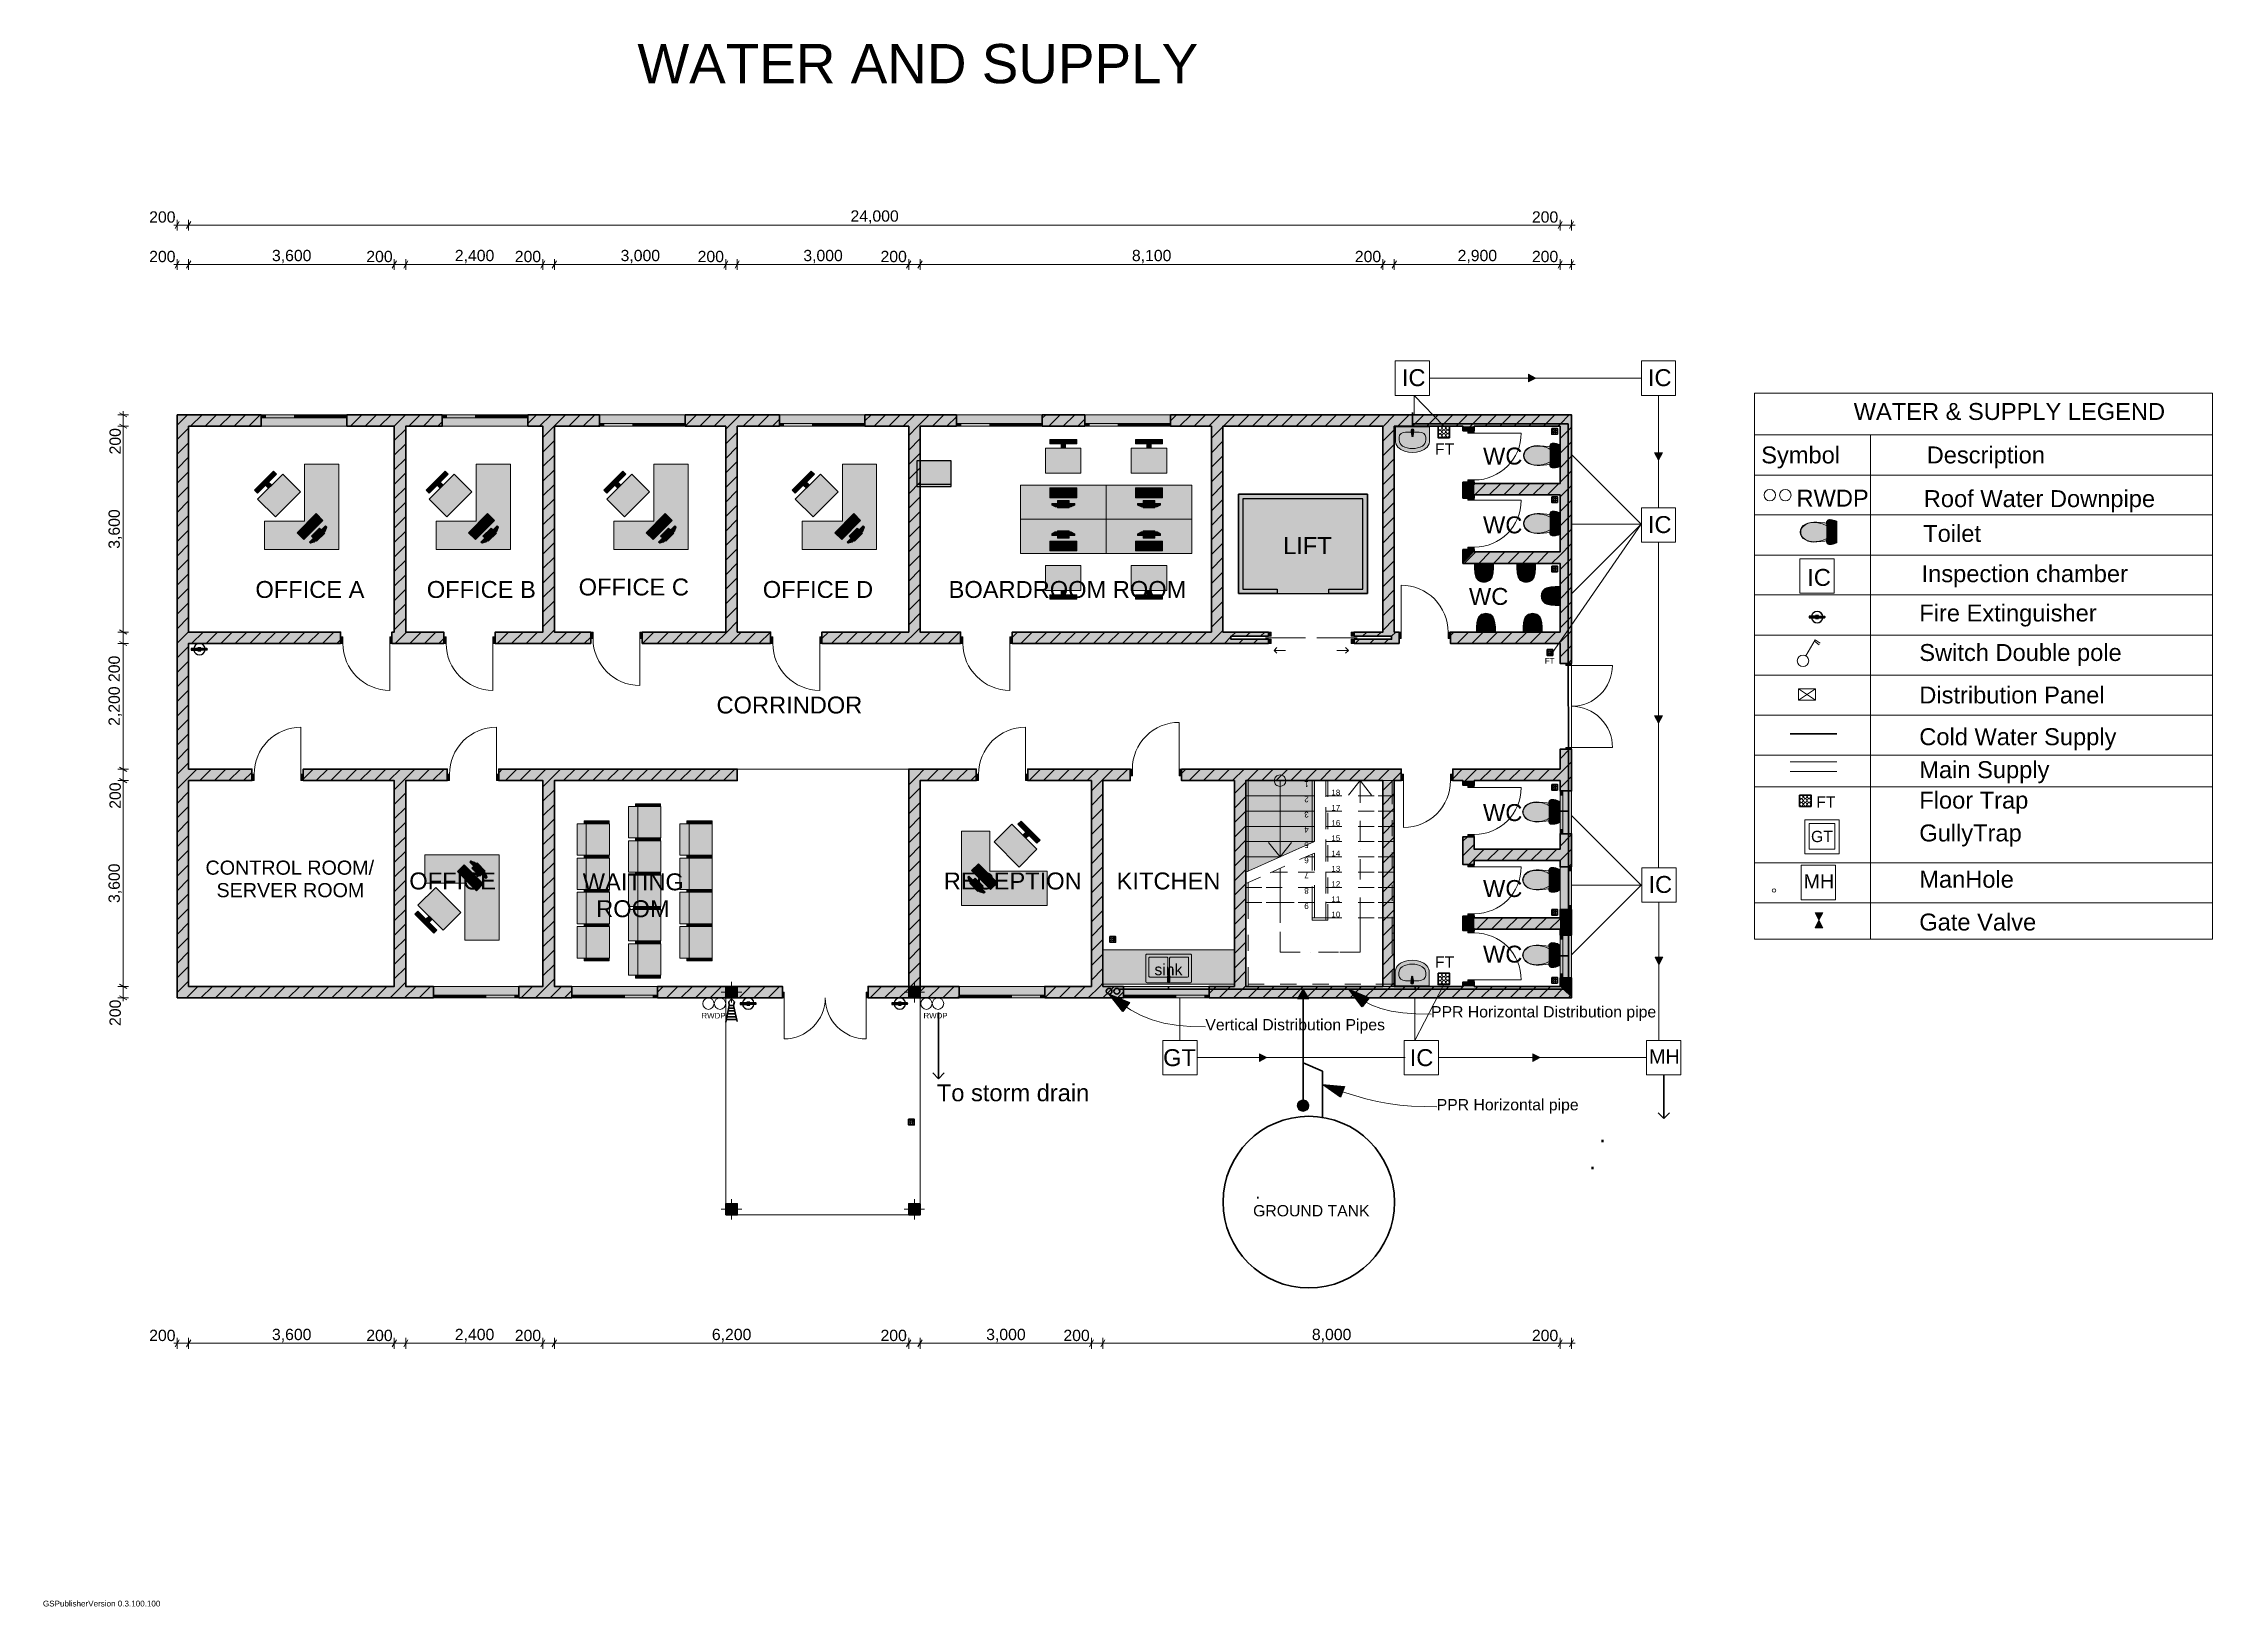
# Model space of a CAD drawing. Header units: millimetres. Extents: x 0.6 to 15.5, y 0.6 to 11.3.
import ezdxf

# ---------------------------------------------------------------- set-up
doc = ezdxf.new("R2010")
doc.units = ezdxf.units.MM
doc.layers.add('PDF_Geometry', color=7, linetype='Continuous', true_color=0x029e21)
doc.layers.add('PDF_Solid Fills', color=7, linetype='Continuous', true_color=0xffffff)
doc.layers.add('PDF_Text', color=7, linetype='Continuous')
doc.styles.add('PDF Arial-BoldMT', font='arial.ttf')
doc.styles.add('PDF ArialMT', font='arial.ttf')

msp = doc.modelspace()

# ---------------------------------------------------------------- texts
at = {"layer": 'PDF_Text', "color": 173, "true_color": 0x5555ff, "attachment_point": 4, "style": 'PDF Arial-BoldMT'}
for s, insert, char_height in [('WATER AND SUPPLY ', (4.679, 11.208), 0.27055), ('IC', (9.946, 9.046), 0.1166), ('IC', (11.641, 9.046), 0.1166), ('WATER & SUPPLY LEGEND', (13.059, 8.813), 0.11663), ('WC', (10.505, 8.506), 0.1166), ('Symbol', (12.422, 8.497), 0.1166), ('Description', (13.562, 8.497), 0.11663), ('RWDP', (12.665, 8.217), 0.1166), ('Roof Water Downpipe', (13.542, 8.196), 0.11663), ('WC', (10.505, 8.032), 0.1166), ('IC', (11.641, 8.034), 0.1166), ('LIFT', (9.128, 7.89), 0.1166), ('Toilet', (13.538, 7.973), 0.1166), ('OFFICE A', (2.047, 7.587), 0.1166), ('OFFICE B', (3.228, 7.587), 0.1166), ('OFFICE C', (4.274, 7.604), 0.1166), ('OFFICE D', (5.543, 7.587), 0.1166), ('BOARDROOM ROOM', (6.823, 7.587), 0.11663), ('Inspection chamber', (13.527, 7.679), 0.11663), ('WC', (10.408, 7.539), 0.1166), ('Fire Extinguisher', (13.511, 7.408), 0.11663), ('Switch Double pole', (13.511, 7.136), 0.11663), ('Distribution Panel', (13.511, 6.86), 0.11663), ('CORRINDOR', (5.224, 6.791), 0.1166), ('Cold Water Supply', (13.511, 6.556), 0.11663), ('Main Supply', (13.511, 6.329), 0.11663), ('Floor Trap', (13.511, 6.119), 0.1166), ('WC', (10.505, 6.05), 0.1166), ('GullyTrap', (13.511, 5.893), 0.1166), ('CONTROL ROOM/', (1.703, 5.671), 0.09719), ('SERVER ROOM', (1.779, 5.516), 0.09719), (' OFFICE', (3.062, 5.579), 0.1166), ('WAITING', (4.302, 5.573), 0.1166), ('RECEPTION', (6.79, 5.579), 0.1166), ('KITCHEN', (7.981, 5.579), 0.1166), ('WC', (10.505, 5.527), 0.1166), ('MH', (12.714, 5.578), 0.0972), ('ManHole', (13.511, 5.591), 0.1166), ('ROOM', (4.395, 5.388), 0.1166), ('Gate Valve', (13.511, 5.296), 0.1166), ('WC', (10.505, 5.075), 0.1166), ('sink', (8.241, 4.969), 0.0778), ('RWDP', (5.12, 4.652), 0.0389), ('GT', (8.301, 4.362), 0.1166), ('IC', (10, 4.362), 0.1166)]:
    msp.add_mtext(s, dxfattribs=dict(at, insert=insert, char_height=char_height))
at = {"layer": 'PDF_Text', "attachment_point": 4}
for s, insert, char_height, style in [('200', (1.315, 10.153), 0.0778, 'PDF ArialMT'), ('24,000', (6.147, 10.153), 0.0778, 'PDF ArialMT'), ('200', (10.842, 10.153), 0.0778, 'PDF ArialMT'), ('200', (1.315, 9.881), 0.0778, 'PDF ArialMT'), ('3,600', (2.161, 9.881), 0.0778, 'PDF ArialMT'), ('200', (2.811, 9.881), 0.0778, 'PDF ArialMT'), ('2,400', (3.421, 9.881), 0.0778, 'PDF ArialMT'), ('200', (3.834, 9.881), 0.0778, 'PDF ArialMT'), ('3,000', (4.563, 9.881), 0.0778, 'PDF ArialMT'), ('200', (5.094, 9.881), 0.0778, 'PDF ArialMT'), ('3,000', (5.822, 9.881), 0.0778, 'PDF ArialMT'), ('200', (6.354, 9.881), 0.0778, 'PDF ArialMT'), ('8,100', (8.086, 9.881), 0.0778, 'PDF ArialMT'), ('200', (9.622, 9.881), 0.0778, 'PDF ArialMT'), ('2,900', (10.33, 9.881), 0.0778, 'PDF ArialMT'), ('200', (10.842, 9.881), 0.0778, 'PDF ArialMT'), ('FT', (10.174, 8.555), 0.0778, 'PDF Arial-BoldMT'), ('IC', (12.739, 7.67), 0.1166, 'PDF Arial-BoldMT'), ('FT', (10.931, 7.096), 0.0389, 'PDF Arial-BoldMT'), ('FT', (12.801, 6.124), 0.0778, 'PDF Arial-BoldMT'), ('GT', (12.765, 5.886), 0.0778, 'PDF Arial-BoldMT'), ('IC', (11.645, 5.555), 0.1166, 'PDF Arial-BoldMT'), ('FT', (10.174, 5.022), 0.0778, 'PDF Arial-BoldMT'), ('RWDP', (6.65, 4.652), 0.0389, 'PDF Arial-BoldMT'), ('MH', (11.649, 4.371), 0.0972, 'PDF Arial-BoldMT'), ('To storm drain', (6.742, 4.12), 0.11663, 'PDF Arial-BoldMT'), ('.', (11.306, 3.838), 0.117, 'PDF Arial-BoldMT'), ('.', (11.236, 3.652), 0.117, 'PDF Arial-BoldMT'), ('GROUND TANK', (8.921, 3.308), 0.07775, 'PDF Arial-BoldMT'), ('.', (8.938, 3.431), 0.0778, 'PDF Arial-BoldMT'), ('200', (1.315, 2.449), 0.0778, 'PDF ArialMT'), ('3,600', (2.161, 2.449), 0.0778, 'PDF ArialMT'), ('200', (2.811, 2.449), 0.0778, 'PDF ArialMT'), ('2,400', (3.421, 2.449), 0.0778, 'PDF ArialMT'), ('200', (3.834, 2.449), 0.0778, 'PDF ArialMT'), ('6,200', (5.192, 2.449), 0.0778, 'PDF ArialMT'), ('200', (6.354, 2.449), 0.0778, 'PDF ArialMT'), ('3,000', (7.082, 2.449), 0.0778, 'PDF ArialMT'), ('200', (7.614, 2.449), 0.0778, 'PDF ArialMT'), ('8,000', (9.326, 2.449), 0.0778, 'PDF ArialMT'), ('200', (10.842, 2.449), 0.0778, 'PDF ArialMT')]:
    msp.add_mtext(s, dxfattribs=dict(at, insert=insert, char_height=char_height, style=style))
at = {"layer": 'PDF_Text', "char_height": 0.0778, "attachment_point": 4, "rotation": 90, "style": 'PDF ArialMT'}
for s, insert in [('200', (1.081, 8.518)), ('3,600', (1.081, 7.868)), ('2,200 200', (1.081, 6.648)), ('200', (1.081, 6.077)), ('3,600', (1.081, 5.428)), ('200', (1.081, 4.581))]:
    msp.add_mtext(s, dxfattribs=dict(at, insert=insert))
at = {"layer": 'PDF_Text', "color": 251, "true_color": 0x6a6a6a, "char_height": 0.0389, "attachment_point": 4, "rotation": 180, "style": 'PDF ArialMT'}
for s, insert in [('1', (9.304, 6.247)), ('2', (9.304, 6.142)), ('3', (9.304, 6.037)), ('4', (9.304, 5.932)), ('5', (9.304, 5.827)), ('6', (9.304, 5.722)), ('7', (9.304, 5.617)), ('8', (9.304, 5.512)), ('9', (9.304, 5.407))]:
    msp.add_mtext(s, dxfattribs=dict(at, insert=insert))
at = {"layer": 'PDF_Text', "color": 251, "true_color": 0x6a6a6a, "char_height": 0.0389, "attachment_point": 4, "style": 'PDF ArialMT'}
for s, insert in [('18', (9.461, 6.189)), ('17', (9.461, 6.084)), ('16', (9.461, 5.979)), ('15', (9.461, 5.874)), ('14', (9.461, 5.769)), ('13', (9.461, 5.664)), ('12', (9.461, 5.559)), ('11', (9.461, 5.454)), ('10', (9.461, 5.349))]:
    msp.add_mtext(s, dxfattribs=dict(at, insert=insert))
at = {"layer": 'PDF_Text', "color": 5, "char_height": 0.07775, "attachment_point": 4, "style": 'PDF ArialMT'}
for s, insert in [('PPR Horizontal Distribution pipe', (10.147, 4.667)), ('Vertical Distribution Pipes', (8.592, 4.578)), ('PPR Horizontal pipe', (10.186, 4.027))]:
    msp.add_mtext(s, dxfattribs=dict(at, insert=insert))
at = {"layer": 'PDF_Text', "color": 7, "true_color": 0xffffff, "insert": (0.583, 0.602), "char_height": 0.03977, "attachment_point": 4, "style": 'PDF ArialMT'}
msp.add_mtext('GSPublisherVersion 0.3.100.100', dxfattribs=at)

# ---------------------------------------------------------------- hatches: boundary and pattern name
at = {"layer": 'PDF_Solid Fills', "transparency": 33554559}
for color, points in [(256, [(1.508, 8.79), (2.087, 8.79), (2.087, 8.771), (2.087, 8.712), (1.587, 8.712)]), (256, [(2.677, 8.79), (2.677, 8.771), (2.677, 8.712), (2.087, 8.712), (2.087, 8.771), (2.087, 8.79)]), (256, [(2.677, 8.712), (2.677, 8.771), (2.677, 8.79), (3.334, 8.79), (3.334, 8.771), (3.334, 8.712)]), (256, [(3.925, 8.79), (3.925, 8.771), (3.925, 8.712), (3.334, 8.712), (3.334, 8.771), (3.334, 8.79)]), (256, [(3.925, 8.712), (3.925, 8.771), (3.925, 8.79), (4.418, 8.79), (4.418, 8.731), (4.418, 8.712)]), (256, [(5.008, 8.712), (4.418, 8.712), (4.418, 8.731), (4.418, 8.79), (5.008, 8.79), (5.008, 8.731)]), (256, [(5.008, 8.731), (5.008, 8.79), (5.657, 8.79), (5.657, 8.731), (5.657, 8.712), (5.008, 8.712)]), (256, [(6.247, 8.712), (5.657, 8.712), (5.657, 8.731), (5.657, 8.79), (6.247, 8.79), (6.247, 8.731)]), (256, [(6.247, 8.731), (6.247, 8.79), (6.877, 8.79), (6.877, 8.731), (6.877, 8.712), (6.247, 8.712)]), (256, [(7.468, 8.712), (6.877, 8.712), (6.877, 8.731), (6.877, 8.79), (7.468, 8.79), (7.468, 8.731)]), (256, [(7.468, 8.731), (7.468, 8.79), (7.761, 8.79), (7.761, 8.731), (7.761, 8.712), (7.468, 8.712)]), (256, [(8.352, 8.712), (7.761, 8.712), (7.761, 8.731), (7.761, 8.79), (8.352, 8.79), (8.352, 8.731)]), (256, [(8.352, 8.79), (8.634, 8.79), (8.634, 8.712), (8.352, 8.712), (8.352, 8.731)]), (256, [(9.901, 8.708), (10.137, 8.708), (10.137, 8.618), (10.136, 8.605), (10.133, 8.592), (10.127, 8.58), (10.12, 8.569), (10.11, 8.56), (10.1, 8.552), (10.074, 8.541), (10.047, 8.533), (10.019, 8.531), (9.991, 8.533), (9.964, 8.541), (9.938, 8.552), (9.928, 8.56), (9.918, 8.569), (9.911, 8.58), (9.905, 8.592), (9.902, 8.605), (9.901, 8.618)]), (256, [(10.009, 8.686), (10.012, 8.692), (10.019, 8.695), (10.026, 8.692), (10.029, 8.686), (10.027, 8.669), (10.026, 8.665), (10.023, 8.644), (10.022, 8.642), (10.019, 8.641), (10.016, 8.642), (10.015, 8.644), (10.012, 8.665), (10.011, 8.669)]), (256, [(10.367, 8.712), (10.445, 8.712), (10.445, 8.681), (10.4, 8.681), (10.367, 8.681)]), (256, [(11.036, 8.79), (11.115, 8.79), (11.115, 7.078), (11.075, 7.078), (11.036, 7.078)]), (256, [(10.857, 8.577), (10.878, 8.579), (10.898, 8.578), (11.036, 8.566), (11.036, 8.455), (10.898, 8.442), (10.878, 8.441), (10.857, 8.443), (10.838, 8.448), (10.819, 8.456), (10.805, 8.466), (10.793, 8.479), (10.786, 8.494), (10.784, 8.51), (10.786, 8.526), (10.793, 8.541), (10.805, 8.554), (10.819, 8.564), (10.838, 8.572)]), (256, [(11.036, 8.584), (11.036, 8.437), (11.03, 8.434), (11.024, 8.431), (11.018, 8.429), (11.011, 8.428), (11.005, 8.426), (10.998, 8.425), (10.992, 8.425), (10.985, 8.425), (10.981, 8.425), (10.976, 8.427), (10.972, 8.429), (10.969, 8.432), (10.967, 8.436), (10.965, 8.44), (10.965, 8.445), (10.965, 8.449), (10.968, 8.464), (10.97, 8.48), (10.971, 8.495), (10.971, 8.51), (10.971, 8.525), (10.97, 8.541), (10.968, 8.556), (10.965, 8.571), (10.965, 8.576), (10.965, 8.58), (10.967, 8.584), (10.969, 8.588), (10.972, 8.591), (10.976, 8.594), (10.981, 8.595), (10.985, 8.596), (10.992, 8.596), (10.998, 8.595), (11.005, 8.594), (11.011, 8.593), (11.018, 8.591), (11.024, 8.589), (11.03, 8.586)]), (256, [(2.622, 7.862), (2.11, 7.862), (2.11, 8.059), (2.386, 8.059), (2.386, 8.452), (2.622, 8.452)]), (256, [(3.804, 7.862), (3.292, 7.862), (3.292, 8.059), (3.568, 8.059), (3.568, 8.452), (3.804, 8.452)]), (256, [(5.028, 7.862), (4.516, 7.862), (4.516, 8.059), (4.791, 8.059), (4.791, 8.452), (5.028, 8.452)]), (256, [(6.327, 7.862), (5.815, 7.862), (5.815, 8.059), (6.091, 8.059), (6.091, 8.452), (6.327, 8.452)]), (256, [(10.367, 8.217), (10.367, 8.326), (10.4, 8.326), (10.445, 8.326), (10.445, 8.217), (10.4, 8.217)]), (256, [(7.692, 8.181), (7.692, 8.169), (7.668, 8.157), (7.653, 8.157), (7.653, 8.149), (7.574, 8.149), (7.574, 8.157), (7.558, 8.157), (7.534, 8.169), (7.534, 8.181), (7.574, 8.181), (7.574, 8.201), (7.653, 8.201), (7.653, 8.181)]), (256, [(8.282, 8.181), (8.282, 8.169), (8.259, 8.157), (8.243, 8.157), (8.243, 8.149), (8.164, 8.149), (8.164, 8.157), (8.149, 8.157), (8.125, 8.169), (8.125, 8.181), (8.164, 8.181), (8.164, 8.201), (8.243, 8.201), (8.243, 8.181)]), (256, [(10.857, 8.109), (10.878, 8.111), (10.898, 8.11), (11.036, 8.098), (11.036, 7.987), (10.898, 7.974), (10.878, 7.973), (10.857, 7.976), (10.838, 7.98), (10.819, 7.988), (10.805, 7.998), (10.793, 8.011), (10.786, 8.026), (10.784, 8.042), (10.786, 8.058), (10.793, 8.073), (10.805, 8.086), (10.819, 8.097), (10.838, 8.104)]), (256, [(11.036, 8.116), (11.036, 7.969), (11.03, 7.966), (11.024, 7.963), (11.018, 7.961), (11.011, 7.96), (11.005, 7.958), (10.998, 7.957), (10.992, 7.957), (10.985, 7.957), (10.981, 7.957), (10.976, 7.959), (10.972, 7.961), (10.969, 7.964), (10.967, 7.968), (10.965, 7.972), (10.965, 7.977), (10.965, 7.981), (10.968, 7.996), (10.97, 8.012), (10.971, 8.027), (10.971, 8.042), (10.971, 8.058), (10.97, 8.073), (10.968, 8.088), (10.965, 8.103), (10.965, 8.108), (10.965, 8.112), (10.967, 8.116), (10.969, 8.12), (10.972, 8.123), (10.976, 8.126), (10.981, 8.127), (10.985, 8.128), (10.992, 8.128), (10.998, 8.127), (11.005, 8.126), (11.011, 8.125), (11.018, 8.123), (11.024, 8.121), (11.03, 8.119)]), (256, [(2.53, 8.025), (2.539, 8.017), (2.53, 7.992), (2.519, 7.981), (2.525, 7.975), (2.469, 7.92), (2.464, 7.925), (2.452, 7.914), (2.427, 7.906), (2.419, 7.914), (2.447, 7.942), (2.433, 7.956), (2.489, 8.011), (2.503, 7.998)]), (256, [(3.713, 8.025), (3.721, 8.017), (3.713, 7.992), (3.701, 7.981), (3.707, 7.975), (3.651, 7.92), (3.646, 7.925), (3.635, 7.914), (3.61, 7.906), (3.601, 7.914), (3.629, 7.942), (3.615, 7.956), (3.671, 8.011), (3.685, 7.998)]), (256, [(4.936, 8.025), (4.945, 8.017), (4.936, 7.992), (4.925, 7.981), (4.931, 7.975), (4.875, 7.92), (4.869, 7.925), (4.858, 7.914), (4.833, 7.906), (4.825, 7.914), (4.853, 7.942), (4.839, 7.956), (4.894, 8.011), (4.908, 7.998)]), (256, [(6.235, 8.025), (6.244, 8.017), (6.235, 7.992), (6.224, 7.981), (6.23, 7.975), (6.174, 7.92), (6.169, 7.925), (6.158, 7.914), (6.132, 7.906), (6.124, 7.914), (6.152, 7.942), (6.138, 7.956), (6.194, 8.011), (6.208, 7.998)]), (256, [(7.534, 7.96), (7.534, 7.972), (7.558, 7.984), (7.574, 7.984), (7.574, 7.992), (7.653, 7.992), (7.653, 7.984), (7.668, 7.984), (7.692, 7.972), (7.692, 7.96), (7.653, 7.96), (7.653, 7.941), (7.574, 7.941), (7.574, 7.96)]), (256, [(8.125, 7.96), (8.125, 7.972), (8.149, 7.984), (8.164, 7.984), (8.164, 7.992), (8.243, 7.992), (8.243, 7.984), (8.259, 7.984), (8.282, 7.972), (8.282, 7.96), (8.243, 7.96), (8.243, 7.941), (8.164, 7.941), (8.164, 7.96)]), (256, [(12.764, 8.05), (12.784, 8.052), (12.804, 8.052), (12.942, 8.039), (12.942, 7.928), (12.804, 7.915), (12.784, 7.914), (12.764, 7.917), (12.744, 7.921), (12.726, 7.929), (12.711, 7.939), (12.7, 7.952), (12.693, 7.967), (12.69, 7.983), (12.693, 7.999), (12.7, 8.015), (12.711, 8.028), (12.726, 8.038), (12.744, 8.045)]), (256, [(12.942, 8.057), (12.942, 7.91), (12.936, 7.907), (12.93, 7.905), (12.924, 7.902), (12.918, 7.901), (12.911, 7.899), (12.905, 7.898), (12.898, 7.898), (12.892, 7.898), (12.887, 7.898), (12.883, 7.9), (12.879, 7.902), (12.876, 7.905), (12.873, 7.909), (12.872, 7.913), (12.871, 7.918), (12.871, 7.922), (12.874, 7.938), (12.876, 7.953), (12.877, 7.968), (12.878, 7.983), (12.877, 7.999), (12.876, 8.014), (12.874, 8.029), (12.871, 8.044), (12.871, 8.049), (12.872, 8.053), (12.873, 8.057), (12.876, 8.061), (12.879, 8.065), (12.883, 8.067), (12.887, 8.068), (12.892, 8.069), (12.898, 8.069), (12.905, 8.068), (12.911, 8.067), (12.918, 8.066), (12.924, 8.064), (12.93, 8.062), (12.936, 8.06)]), (256, [(10.367, 7.767), (10.367, 7.863), (10.4, 7.863), (10.445, 7.863), (10.445, 7.846)]), (256, [(10.567, 7.673), (10.563, 7.665), (10.557, 7.657), (10.55, 7.65), (10.541, 7.644), (10.532, 7.64), (10.522, 7.638), (10.512, 7.637), (10.501, 7.638), (10.491, 7.64), (10.482, 7.644), (10.474, 7.65), (10.466, 7.657), (10.461, 7.665), (10.456, 7.673), (10.449, 7.703), (10.447, 7.734), (10.447, 7.767), (10.577, 7.767), (10.577, 7.734), (10.574, 7.703)]), (256, [(10.858, 7.673), (10.853, 7.665), (10.848, 7.657), (10.84, 7.65), (10.832, 7.644), (10.822, 7.64), (10.812, 7.638), (10.802, 7.637), (10.792, 7.638), (10.782, 7.64), (10.773, 7.644), (10.764, 7.65), (10.757, 7.657), (10.751, 7.665), (10.747, 7.673), (10.74, 7.703), (10.737, 7.734), (10.737, 7.767), (10.867, 7.767), (10.867, 7.734), (10.865, 7.703)]), (256, [(10.942, 7.487), (10.933, 7.492), (10.926, 7.497), (10.919, 7.505), (10.913, 7.513), (10.909, 7.523), (10.907, 7.532), (10.906, 7.543), (10.907, 7.553), (10.909, 7.563), (10.913, 7.572), (10.919, 7.581), (10.926, 7.588), (10.933, 7.594), (10.942, 7.598), (10.972, 7.605), (11.003, 7.608), (11.036, 7.608), (11.036, 7.478), (11.003, 7.478), (10.972, 7.48)]), (256, [(10.58, 7.388), (10.587, 7.358), (10.59, 7.327), (10.59, 7.294), (10.46, 7.294), (10.46, 7.327), (10.462, 7.358), (10.469, 7.388), (10.474, 7.397), (10.48, 7.405), (10.487, 7.411), (10.495, 7.417), (10.505, 7.421), (10.515, 7.423), (10.525, 7.424), (10.535, 7.423), (10.545, 7.421), (10.554, 7.417), (10.563, 7.411), (10.57, 7.405), (10.576, 7.397)]), (256, [(10.903, 7.388), (10.91, 7.358), (10.912, 7.327), (10.912, 7.294), (10.782, 7.294), (10.782, 7.327), (10.785, 7.358), (10.792, 7.388), (10.796, 7.397), (10.802, 7.405), (10.809, 7.411), (10.818, 7.417), (10.827, 7.421), (10.837, 7.423), (10.847, 7.424), (10.857, 7.423), (10.867, 7.421), (10.877, 7.417), (10.885, 7.411), (10.892, 7.405), (10.898, 7.397)]), (256, [(12.752, 7.392), (12.752, 7.404), (12.797, 7.404), (12.797, 7.408), (12.817, 7.408), (12.817, 7.402), (12.857, 7.402), (12.861, 7.401), (12.862, 7.398), (12.861, 7.394), (12.857, 7.393), (12.817, 7.393), (12.817, 7.388), (12.797, 7.388), (12.797, 7.392)]), (256, [(2.634, 7.294), (2.634, 7.261), (2.634, 7.216), (1.587, 7.216), (1.587, 7.294)]), (256, [(1.605, 7.17), (1.605, 7.182), (1.651, 7.182), (1.651, 7.186), (1.67, 7.186), (1.67, 7.181), (1.711, 7.181), (1.714, 7.18), (1.716, 7.176), (1.714, 7.173), (1.711, 7.172), (1.67, 7.172), (1.67, 7.166), (1.651, 7.166), (1.651, 7.17)]), (256, [(3.345, 7.294), (3.345, 7.261), (3.345, 7.216), (2.988, 7.216), (2.988, 7.261), (2.988, 7.294)]), (256, [(3.699, 7.294), (4.357, 7.294), (4.357, 7.249), (4.357, 7.216), (3.699, 7.216), (3.699, 7.261)]), (256, [(4.712, 7.249), (4.712, 7.294), (5.596, 7.294), (5.596, 7.261), (5.596, 7.216), (4.712, 7.216)]), (256, [(5.95, 7.261), (5.95, 7.294), (6.906, 7.294), (6.906, 7.261), (6.906, 7.216), (5.95, 7.216)]), (256, [(7.261, 7.216), (7.261, 7.261), (7.261, 7.294), (9.026, 7.294), (9.026, 7.265), (8.768, 7.265), (8.768, 7.245), (9.026, 7.245), (9.026, 7.216)]), (256, [(9.617, 7.294), (9.927, 7.294), (9.927, 7.249), (9.927, 7.216), (9.617, 7.216), (9.617, 7.245), (9.875, 7.245), (9.875, 7.265), (9.617, 7.265)]), (256, [(10.281, 7.249), (10.281, 7.294), (11.036, 7.294), (11.036, 7.216), (10.281, 7.216)]), (256, [(11.036, 6.2), (11.036, 6.487), (11.075, 6.487), (11.115, 6.487), (11.115, 6.2), (11.056, 6.2)]), (256, [(2.023, 6.35), (2.023, 6.316), (2.023, 6.271), (1.587, 6.271), (1.587, 6.35)]), (256, [(3.369, 6.35), (3.369, 6.316), (3.369, 6.271), (2.377, 6.271), (2.377, 6.316), (2.377, 6.35)]), (256, [(5.367, 6.35), (5.367, 6.271), (3.723, 6.271), (3.723, 6.316), (3.723, 6.35)]), (256, [(6.548, 6.35), (7.014, 6.35), (7.014, 6.316), (7.014, 6.271), (6.626, 6.271)]), (256, [(7.368, 6.35), (8.074, 6.35), (8.074, 6.304), (8.074, 6.271), (7.368, 6.271), (7.368, 6.316)]), (256, [(8.428, 6.304), (8.428, 6.35), (9.942, 6.35), (9.942, 6.316), (9.942, 6.271), (8.428, 6.271)]), (256, [(10.296, 6.35), (11.036, 6.35), (11.036, 6.271), (10.296, 6.271), (10.296, 6.316)]), (256, [(10.367, 6.271), (10.445, 6.271), (10.445, 6.239), (10.4, 6.239), (10.367, 6.239)]), (256, [(11.03, 6.129), (11.03, 5.982), (11.024, 5.979), (11.018, 5.976), (11.012, 5.974), (11.006, 5.973), (10.999, 5.971), (10.993, 5.97), (10.986, 5.97), (10.98, 5.97), (10.975, 5.97), (10.971, 5.972), (10.967, 5.974), (10.964, 5.977), (10.961, 5.981), (10.959, 5.985), (10.959, 5.99), (10.959, 5.994), (10.962, 6.009), (10.964, 6.025), (10.965, 6.04), (10.965, 6.055), (10.965, 6.071), (10.964, 6.086), (10.962, 6.101), (10.959, 6.116), (10.959, 6.121), (10.959, 6.125), (10.961, 6.129), (10.964, 6.133), (10.967, 6.136), (10.971, 6.139), (10.975, 6.14), (10.98, 6.141), (10.986, 6.141), (10.993, 6.14), (10.999, 6.139), (11.006, 6.138), (11.012, 6.136), (11.018, 6.134), (11.024, 6.132)]), (256, [(11.036, 5.905), (11.036, 6.2), (11.056, 6.2), (11.115, 6.2), (11.115, 5.905), (11.056, 5.905)]), (256, [(10.852, 6.122), (10.872, 6.124), (10.892, 6.123), (11.03, 6.111), (11.03, 6), (10.892, 5.987), (10.872, 5.986), (10.852, 5.989), (10.832, 5.993), (10.814, 6.001), (10.799, 6.011), (10.788, 6.024), (10.781, 6.039), (10.778, 6.055), (10.781, 6.071), (10.788, 6.086), (10.799, 6.099), (10.814, 6.11), (10.832, 6.117)]), (256, [(6.911, 5.411), (6.911, 5.923), (7.108, 5.923), (7.108, 5.648), (7.502, 5.648), (7.502, 5.411)]), (256, [(10.367, 5.693), (10.367, 5.884), (10.4, 5.884), (10.445, 5.884), (10.445, 5.693), (10.4, 5.693)]), (256, [(11.036, 5.678), (11.036, 5.905), (11.056, 5.905), (11.115, 5.905), (11.115, 5.678), (11.095, 5.678)]), (256, [(3.727, 5.761), (3.727, 5.171), (3.491, 5.171), (3.491, 5.565), (3.215, 5.565), (3.215, 5.761)]), (256, [(3.524, 5.709), (3.532, 5.718), (3.557, 5.709), (3.569, 5.698), (3.574, 5.704), (3.63, 5.648), (3.624, 5.642), (3.635, 5.631), (3.644, 5.606), (3.635, 5.598), (3.608, 5.626), (3.594, 5.612), (3.538, 5.668), (3.552, 5.681)]), (256, [(7.075, 5.503), (7.066, 5.495), (7.041, 5.503), (7.03, 5.514), (7.025, 5.508), (6.969, 5.564), (6.975, 5.57), (6.963, 5.581), (6.955, 5.606), (6.963, 5.614), (6.991, 5.586), (7.005, 5.6), (7.061, 5.545), (7.047, 5.531)]), (256, [(10.852, 5.654), (10.872, 5.656), (10.892, 5.656), (11.03, 5.643), (11.03, 5.532), (10.892, 5.519), (10.872, 5.518), (10.852, 5.521), (10.832, 5.525), (10.814, 5.533), (10.799, 5.543), (10.788, 5.556), (10.781, 5.571), (10.778, 5.587), (10.781, 5.603), (10.788, 5.619), (10.799, 5.632), (10.814, 5.642), (10.832, 5.649)]), (256, [(11.03, 5.661), (11.03, 5.514), (11.024, 5.511), (11.018, 5.508), (11.012, 5.506), (11.006, 5.505), (10.999, 5.503), (10.993, 5.502), (10.986, 5.502), (10.98, 5.502), (10.975, 5.502), (10.971, 5.504), (10.967, 5.506), (10.964, 5.509), (10.961, 5.513), (10.959, 5.517), (10.959, 5.522), (10.959, 5.526), (10.962, 5.542), (10.964, 5.557), (10.965, 5.572), (10.965, 5.587), (10.965, 5.603), (10.964, 5.618), (10.962, 5.633), (10.959, 5.648), (10.959, 5.653), (10.959, 5.657), (10.961, 5.661), (10.964, 5.665), (10.967, 5.668), (10.971, 5.671), (10.975, 5.672), (10.98, 5.673), (10.986, 5.673), (10.993, 5.672), (10.999, 5.671), (11.006, 5.67), (11.012, 5.668), (11.018, 5.666), (11.024, 5.664)]), (256, [(11.115, 5.383), (11.095, 5.383), (11.036, 5.383), (11.036, 5.678), (11.095, 5.678), (11.115, 5.678)]), (256, [(11.095, 5.383), (11.115, 5.383), (11.115, 5.207), (11.056, 5.207), (11.036, 5.207), (11.036, 5.383)]), (256, [(10.367, 5.238), (10.367, 5.338), (10.4, 5.338), (10.445, 5.338), (10.445, 5.238), (10.4, 5.238)]), (256, [(10.852, 5.136), (10.872, 5.138), (10.892, 5.137), (11.03, 5.124), (11.03, 5.013), (10.892, 5.001), (10.872, 5), (10.852, 5.002), (10.832, 5.007), (10.814, 5.015), (10.799, 5.025), (10.788, 5.038), (10.781, 5.053), (10.778, 5.069), (10.781, 5.085), (10.788, 5.1), (10.799, 5.113), (10.814, 5.123), (10.832, 5.131)]), (256, [(11.03, 5.142), (11.03, 4.995), (11.024, 4.993), (11.018, 4.99), (11.012, 4.988), (11.006, 4.986), (10.999, 4.985), (10.993, 4.984), (10.986, 4.983), (10.98, 4.983), (10.975, 4.984), (10.971, 4.985), (10.967, 4.988), (10.964, 4.991), (10.961, 4.995), (10.959, 4.999), (10.959, 5.004), (10.959, 5.008), (10.962, 5.023), (10.964, 5.038), (10.965, 5.054), (10.965, 5.069), (10.965, 5.084), (10.964, 5.099), (10.962, 5.115), (10.959, 5.13), (10.959, 5.134), (10.959, 5.139), (10.961, 5.143), (10.964, 5.147), (10.967, 5.15), (10.971, 5.152), (10.975, 5.154), (10.98, 5.155), (10.986, 5.154), (10.993, 5.154), (10.999, 5.153), (11.006, 5.151), (11.012, 5.15), (11.018, 5.148), (11.024, 5.145)]), (256, [(11.036, 5.207), (11.056, 5.207), (11.115, 5.207), (11.115, 4.912), (11.056, 4.912), (11.036, 4.912)]), (256, [(8.489, 5.076), (8.495, 5.073), (8.497, 5.068), (8.497, 4.887), (8.495, 4.881), (8.489, 4.879), (8.19, 4.879), (8.184, 4.881), (8.182, 4.887), (8.182, 5.068), (8.184, 5.073), (8.19, 5.076)]), (256, [(8.343, 4.968), (8.343, 4.891), (8.342, 4.888), (8.34, 4.887), (8.337, 4.888), (8.336, 4.891), (8.336, 4.968), (8.337, 4.971), (8.34, 4.972), (8.342, 4.971)]), (256, [(10.135, 4.857), (9.899, 4.857), (9.899, 4.947), (9.9, 4.96), (9.904, 4.973), (9.909, 4.985), (9.917, 4.996), (9.926, 5.005), (9.937, 5.013), (9.962, 5.024), (9.989, 5.032), (10.017, 5.034), (10.045, 5.032), (10.072, 5.024), (10.098, 5.013), (10.109, 5.005), (10.118, 4.996), (10.125, 4.985), (10.131, 4.973), (10.134, 4.96), (10.135, 4.947)]), (256, [(1.508, 4.775), (1.587, 4.853), (3.273, 4.853), (3.273, 4.794), (3.273, 4.775)]), (256, [(3.273, 4.775), (3.273, 4.794), (3.273, 4.853), (3.863, 4.853), (3.863, 4.794), (3.863, 4.775)]), (256, [(3.863, 4.794), (3.863, 4.853), (4.227, 4.853), (4.227, 4.794), (4.227, 4.775), (3.863, 4.775)]), (256, [(4.227, 4.775), (4.227, 4.794), (4.227, 4.853), (4.818, 4.853), (4.818, 4.794), (4.818, 4.775)]), (256, [(5.288, 4.853), (5.288, 4.775), (4.818, 4.775), (4.818, 4.794), (4.818, 4.853)]), (256, [(5.367, 4.853), (5.678, 4.853), (5.678, 4.814), (5.678, 4.775), (5.367, 4.775)]), (256, [(6.548, 4.853), (6.548, 4.775), (6.268, 4.775), (6.268, 4.814), (6.268, 4.853)]), (256, [(6.895, 4.853), (6.895, 4.794), (6.895, 4.775), (6.626, 4.775), (6.626, 4.853)]), (256, [(6.895, 4.775), (6.895, 4.794), (6.895, 4.853), (7.486, 4.853), (7.486, 4.794), (7.486, 4.775)]), (256, [(8.027, 4.853), (8.027, 4.794), (8.027, 4.775), (7.486, 4.775), (7.486, 4.794), (7.486, 4.853)]), (256, [(8.027, 4.775), (8.027, 4.794), (8.027, 4.853), (8.618, 4.853), (8.618, 4.794), (8.618, 4.775)]), (256, [(8.347, 4.911), (8.347, 4.885), (8.332, 4.885), (8.332, 4.911), (8.336, 4.911), (8.336, 4.891), (8.337, 4.888), (8.34, 4.887), (8.342, 4.888), (8.343, 4.891), (8.343, 4.911)]), (256, [(11.036, 4.853), (11.115, 4.775), (8.618, 4.775), (8.618, 4.794), (8.618, 4.853)]), (256, [(10.027, 4.879), (10.024, 4.872), (10.017, 4.87), (10.01, 4.872), (10.008, 4.879), (10.009, 4.896), (10.01, 4.9), (10.013, 4.92), (10.014, 4.923), (10.017, 4.924), (10.02, 4.923), (10.022, 4.92), (10.024, 4.9), (10.026, 4.896)]), (256, [(10.367, 4.853), (10.367, 4.883), (10.4, 4.883), (10.445, 4.883), (10.445, 4.853)]), (256, [(11.036, 4.853), (11.036, 4.912), (11.056, 4.912), (11.115, 4.912), (11.115, 4.775)]), (256, [(5.388, 4.729), (5.388, 4.741), (5.433, 4.741), (5.433, 4.745), (5.453, 4.745), (5.453, 4.74), (5.494, 4.74), (5.497, 4.739), (5.498, 4.735), (5.497, 4.732), (5.494, 4.731), (5.453, 4.731), (5.453, 4.725), (5.433, 4.725), (5.433, 4.729)]), (256, [(6.431, 4.729), (6.431, 4.741), (6.477, 4.741), (6.477, 4.745), (6.496, 4.745), (6.496, 4.74), (6.537, 4.74), (6.54, 4.739), (6.542, 4.735), (6.54, 4.732), (6.537, 4.731), (6.496, 4.731), (6.496, 4.725), (6.477, 4.725), (6.477, 4.729)]), (7, [(9.226, 4.039), (9.228, 4.044), (9.234, 4.056), (9.245, 4.066), (9.265, 4.071), (9.278, 4.069), (9.29, 4.063), (9.302, 4.047), (9.305, 4.028), (9.298, 4.01), (9.284, 3.997), (9.265, 3.993), (9.251, 3.995), (9.239, 4.003), (9.231, 4.013), (9.227, 4.025)])]:
    msp.add_hatch(color=color, dxfattribs=at).paths.add_polyline_path(points)

# ---------------------------------------------------------------- linework, layer by layer
at = {"layer": 'PDF_Geometry', "color": 7, "lineweight": 13}
for points in [[(1.484, 10.098), (1.508, 10.098), (1.587, 10.098), (11.036, 10.098), (11.115, 10.098), (11.139, 10.098)], [(1.522, 10.123), (1.494, 10.074)], [(1.508, 10.061), (1.508, 10.135)], [(1.601, 10.123), (1.573, 10.074)], [(1.587, 10.061), (1.587, 10.135)], [(11.05, 10.123), (11.022, 10.074)], [(11.036, 10.061), (11.036, 10.135)], [(11.1, 10.074), (11.129, 10.123)], [(11.115, 10.061), (11.115, 10.135)], [(1.484, 9.826), (1.508, 9.826), (1.587, 9.826), (3.004, 9.826), (3.083, 9.826), (4.028, 9.826), (4.107, 9.826), (5.288, 9.826), (5.367, 9.826), (6.548, 9.826), (6.626, 9.826), (9.815, 9.826), (9.894, 9.826), (11.036, 9.826), (11.115, 9.826), (11.139, 9.826)], [(1.522, 9.851), (1.494, 9.802)], [(1.508, 9.789), (1.508, 9.863)], [(1.601, 9.851), (1.573, 9.802)], [(1.587, 9.789), (1.587, 9.863)], [(3.018, 9.851), (2.99, 9.802)], [(3.004, 9.789), (3.004, 9.863)], [(3.097, 9.851), (3.069, 9.802)], [(3.083, 9.789), (3.083, 9.863)], [(4.042, 9.851), (4.014, 9.802)], [(4.028, 9.789), (4.028, 9.863)], [(4.121, 9.851), (4.092, 9.802)], [(4.107, 9.789), (4.107, 9.863)], [(5.302, 9.851), (5.274, 9.802)], [(5.288, 9.789), (5.288, 9.863)], [(5.381, 9.851), (5.352, 9.802)], [(5.367, 9.789), (5.367, 9.863)], [(6.562, 9.851), (6.533, 9.802)], [(6.548, 9.789), (6.548, 9.863)], [(6.641, 9.851), (6.612, 9.802)], [(6.626, 9.789), (6.626, 9.863)], [(9.83, 9.851), (9.801, 9.802)], [(9.815, 9.789), (9.815, 9.863)], [(9.908, 9.851), (9.88, 9.802)], [(9.894, 9.789), (9.894, 9.863)], [(11.05, 9.851), (11.022, 9.802)], [(11.036, 9.789), (11.036, 9.863)], [(11.1, 9.802), (11.129, 9.851)], [(11.115, 9.789), (11.115, 9.863)], [(10.136, 9.044), (11.596, 9.044)], [(10.031, 8.79), (10.031, 8.925), (10.235, 8.712)], [(11.714, 8.925), (11.714, 8.15)], [(1.172, 8.79), (1.098, 8.79)], [(1.172, 8.712), (1.098, 8.712)], [(1.16, 8.776), (1.111, 8.805)], [(1.111, 8.726), (1.16, 8.698)], [(1.135, 4.751), (1.135, 4.775), (1.135, 4.853), (1.135, 6.271), (1.135, 6.35), (1.135, 7.216), (1.135, 7.294), (1.135, 8.712), (1.135, 8.79), (1.135, 8.815)], [(12.376, 8.652), (15.532, 8.652)], [(13.175, 8.652), (13.175, 5.178)], [(11.115, 7.557), (11.595, 8.037), (11.115, 8.517)], [(12.376, 8.376), (15.532, 8.376)], [(12.376, 8.101), (15.532, 8.101)], [(10.98, 7.147), (11.595, 8.037)], [(11.115, 8.037), (11.596, 8.037)], [(11.714, 5.671), (11.714, 7.914)], [(12.376, 7.825), (15.532, 7.825)], [(12.376, 7.55), (15.532, 7.55)], [(1.172, 7.294), (1.098, 7.294)], [(1.172, 7.216), (1.098, 7.216)], [(1.111, 7.309), (1.16, 7.28)], [(1.111, 7.23), (1.16, 7.201)], [(12.376, 7.274), (15.532, 7.274)], [(12.376, 6.998), (15.532, 6.998)], [(12.376, 6.723), (15.532, 6.723)], [(12.376, 6.447), (15.532, 6.447)], [(1.172, 6.35), (1.098, 6.35)], [(1.111, 6.364), (1.16, 6.335)], [(1.111, 6.285), (1.16, 6.257)], [(5.367, 6.35), (6.548, 6.35)], [(12.621, 6.401), (12.942, 6.401)], [(12.621, 6.334), (12.942, 6.334)], [(1.172, 6.271), (1.098, 6.271)], [(12.376, 6.229), (12.376, 5.178), (15.532, 5.178), (15.532, 6.229)], [(11.115, 5.07), (11.595, 5.55), (11.115, 6.03)], [(12.376, 5.704), (15.532, 5.704)], [(11.115, 5.55), (11.599, 5.55)], [(11.717, 5.434), (11.717, 4.481)], [(12.376, 5.429), (15.532, 5.429)], [(1.172, 4.853), (1.098, 4.853)], [(1.111, 4.868), (1.16, 4.839)], [(1.111, 4.789), (1.16, 4.761)], [(10.035, 4.775), (10.035, 4.481), (10.235, 4.866)], [(1.172, 4.775), (1.098, 4.775)], [(8.417, 4.775), (8.417, 4.481)], [(8.535, 4.363), (9.968, 4.363)], [(10.198, 4.363), (11.632, 4.363)], [(6.793, 4.258), (6.754, 4.218), (6.715, 4.258)], [(11.79, 3.983), (11.751, 3.944), (11.711, 3.983)], [(1.484, 2.395), (1.508, 2.395), (1.587, 2.395), (3.004, 2.395), (3.083, 2.395), (4.028, 2.395), (4.107, 2.395), (6.548, 2.395), (6.626, 2.395), (7.807, 2.395), (7.886, 2.395), (11.036, 2.395), (11.115, 2.395), (11.139, 2.395)], [(1.522, 2.42), (1.494, 2.37)], [(1.508, 2.358), (1.508, 2.432)], [(1.601, 2.42), (1.573, 2.37)], [(1.587, 2.358), (1.587, 2.432)], [(3.018, 2.42), (2.99, 2.37)], [(3.004, 2.358), (3.004, 2.432)], [(3.097, 2.42), (3.069, 2.37)], [(3.083, 2.358), (3.083, 2.432)], [(4.042, 2.42), (4.014, 2.37)], [(4.028, 2.358), (4.028, 2.432)], [(4.121, 2.42), (4.092, 2.37)], [(4.107, 2.358), (4.107, 2.432)], [(6.562, 2.42), (6.533, 2.37)], [(6.548, 2.358), (6.548, 2.432)], [(6.641, 2.42), (6.612, 2.37)], [(6.626, 2.358), (6.626, 2.432)], [(7.822, 2.42), (7.793, 2.37)], [(7.807, 2.358), (7.807, 2.432)], [(7.9, 2.42), (7.872, 2.37)], [(7.886, 2.358), (7.886, 2.432)], [(11.05, 2.42), (11.022, 2.37)], [(11.036, 2.358), (11.036, 2.432)], [(11.1, 2.37), (11.129, 2.42)], [(11.115, 2.358), (11.115, 2.432)]]:
    msp.add_lwpolyline(points, dxfattribs=at)
for points in [[(9.9, 9.162), (10.136, 9.162), (10.136, 8.925), (9.9, 8.925)], [(11.596, 9.162), (11.832, 9.162), (11.832, 8.925), (11.596, 8.925)], [(12.376, 8.941), (15.532, 8.941), (15.532, 6.229), (12.376, 6.229)], [(11.596, 8.15), (11.832, 8.15), (11.832, 7.914), (11.596, 7.914)], [(12.689, 7.798), (12.925, 7.798), (12.925, 7.562), (12.689, 7.562)], [(12.722, 6.002), (12.959, 6.002), (12.959, 5.766), (12.722, 5.766)], [(12.753, 5.975), (12.93, 5.975), (12.93, 5.798), (12.753, 5.798)], [(12.698, 5.688), (12.934, 5.688), (12.934, 5.451), (12.698, 5.451)], [(11.599, 5.671), (11.835, 5.671), (11.835, 5.434), (11.599, 5.434)], [(12.846, 5.36), (12.793, 5.36), (12.819, 5.309)], [(12.793, 5.258), (12.846, 5.258), (12.819, 5.309)], [(9.226, 4.767), (9.265, 4.835), (9.305, 4.767)], [(8.299, 4.481), (8.535, 4.481), (8.535, 4.245), (8.299, 4.245)], [(9.962, 4.481), (10.198, 4.481), (10.198, 4.245), (9.962, 4.245)], [(11.632, 4.481), (11.869, 4.481), (11.869, 4.245), (11.632, 4.245)]]:
    msp.add_lwpolyline(points, close=True, dxfattribs=at)
at = {"layer": 'PDF_Geometry', "color": 8, "lineweight": 15, "true_color": 0x7f7f7f}
for points in [[(10.818, 9.07), (10.818, 9.017), (10.869, 9.044)], [(11.741, 8.53), (11.687, 8.53), (11.714, 8.479)], [(12.797, 6.825), (12.797, 6.904), (12.679, 6.904), (12.679, 6.825)], [(11.741, 6.718), (11.687, 6.718), (11.714, 6.667)], [(11.744, 5.054), (11.691, 5.054), (11.717, 5.003)], [(8.965, 4.39), (8.965, 4.336), (9.016, 4.363)], [(10.849, 4.39), (10.849, 4.336), (10.9, 4.363)]]:
    msp.add_lwpolyline(points, close=True, dxfattribs=at)
at = {"layer": 'PDF_Geometry', "color": 123, "lineweight": 18, "true_color": 0x71cebe}
msp.add_lwpolyline([(1.508, 8.79), (11.115, 8.79), (11.115, 4.775), (6.626, 4.775), (6.626, 3.279), (5.288, 3.279), (5.288, 4.775), (1.508, 4.775)], close=True, dxfattribs=at)
at = {"layer": 'PDF_Geometry', "color": 7, "lineweight": 35}
for points in [[(2.634, 7.294), (2.62, 7.294), (2.634, 7.294), (2.634, 7.261), (2.634, 7.294), (1.587, 7.294), (1.587, 8.712), (2.087, 8.712), (2.087, 8.771), (2.087, 8.79), (1.508, 8.79), (1.508, 4.775), (3.273, 4.775), (3.273, 4.794), (3.273, 4.853), (3.083, 4.853), (3.083, 6.271), (3.369, 6.271), (3.369, 6.316), (3.369, 6.35), (3.354, 6.35), (3.369, 6.35)], [(2.087, 8.79), (2.087, 8.771)], [(2.677, 8.771), (2.677, 8.79), (3.334, 8.79), (3.334, 8.771), (3.334, 8.712), (3.083, 8.712), (3.083, 7.294), (3.345, 7.294)], [(2.677, 8.79), (2.677, 8.771), (2.677, 8.712), (3.004, 8.712), (3.004, 7.294), (2.988, 7.294), (3.003, 7.294), (2.988, 7.294), (2.988, 7.261), (2.988, 7.216), (3.003, 7.216), (2.988, 7.216), (2.988, 7.261), (2.988, 7.294)], [(3.334, 8.79), (3.334, 8.771)], [(4.357, 7.294), (4.107, 7.294), (4.107, 8.712), (4.418, 8.712), (4.418, 8.731), (4.418, 8.79), (3.925, 8.79), (3.925, 8.771), (3.925, 8.712), (4.028, 8.712), (4.028, 7.294), (3.699, 7.294)], [(3.925, 8.79), (3.925, 8.771)], [(4.418, 8.712), (4.418, 8.731)], [(4.712, 7.294), (4.712, 7.249), (4.712, 7.294), (4.726, 7.294), (4.712, 7.294), (5.288, 7.294), (5.288, 8.712), (5.008, 8.712), (5.008, 8.731), (5.008, 8.79), (5.657, 8.79), (5.657, 8.731), (5.657, 8.712), (5.367, 8.712), (5.367, 7.294), (5.596, 7.294)], [(5.008, 8.712), (5.008, 8.731)], [(5.657, 8.712), (5.657, 8.731)], [(6.906, 7.294), (6.626, 7.294), (6.626, 8.712), (6.877, 8.712), (6.877, 8.731), (6.877, 8.79), (6.247, 8.79), (6.247, 8.731), (6.247, 8.712), (6.548, 8.712), (6.548, 7.294), (5.95, 7.294)], [(6.247, 8.712), (6.247, 8.731)], [(6.877, 8.712), (6.877, 8.731)], [(11.115, 7.078), (11.075, 7.078), (11.036, 7.078), (11.075, 7.078), (11.115, 7.078), (11.115, 7.095), (11.115, 7.078), (11.115, 8.79), (11.036, 8.79), (10.445, 8.79), (10.367, 8.79), (9.894, 8.79), (9.815, 8.79), (8.713, 8.79), (8.634, 8.79), (8.352, 8.79), (8.352, 8.731), (8.352, 8.712), (8.634, 8.712), (8.634, 7.294), (7.261, 7.294)], [(7.261, 7.216), (9.026, 7.216), (9.026, 7.245), (8.768, 7.245), (8.768, 7.265), (9.026, 7.265), (9.026, 7.294), (8.713, 7.294), (8.713, 8.712), (9.815, 8.712), (9.815, 7.294), (9.617, 7.294), (9.617, 7.265)], [(7.468, 8.712), (7.468, 8.731)], [(7.761, 8.712), (7.761, 8.731)], [(8.352, 8.712), (8.352, 8.731)], [(10.445, 8.326), (10.4, 8.326), (10.445, 8.326), (10.445, 8.312), (10.445, 8.326), (10.445, 8.318), (11.036, 8.318), (11.036, 8.712), (10.445, 8.712), (10.445, 8.681), (10.4, 8.681), (10.367, 8.681), (10.367, 8.712), (9.894, 8.712), (9.894, 7.294), (9.927, 7.294), (9.927, 7.249), (9.927, 7.216), (9.912, 7.216), (9.927, 7.216), (9.927, 7.249), (9.927, 7.294), (9.912, 7.294), (9.927, 7.294)], [(10.445, 8.681), (10.445, 8.695), (10.445, 8.681), (10.4, 8.681), (10.367, 8.681), (10.367, 8.695), (10.367, 8.681)], [(10.367, 8.326), (10.367, 8.312), (10.367, 8.326), (10.4, 8.326), (10.367, 8.326), (10.367, 8.217)], [(10.445, 8.217), (10.445, 8.232), (10.445, 8.217), (10.4, 8.217), (10.367, 8.217), (10.367, 8.232), (10.367, 8.217), (10.4, 8.217), (10.445, 8.217), (10.445, 8.239), (11.036, 8.239), (11.036, 7.846), (10.445, 7.846), (10.445, 7.863)], [(10.281, 7.294), (10.295, 7.294), (10.281, 7.294), (11.036, 7.294), (11.036, 7.767), (10.367, 7.767), (10.367, 7.863), (10.367, 7.848), (10.367, 7.863), (10.4, 7.863), (10.445, 7.863), (10.445, 7.848), (10.445, 7.863), (10.4, 7.863), (10.367, 7.863)], [(2.023, 6.35), (2.008, 6.35), (2.023, 6.35), (1.587, 6.35), (1.587, 7.216), (2.634, 7.216), (2.62, 7.216), (2.634, 7.216), (2.634, 7.261), (2.634, 7.216)], [(3.345, 7.216), (3.345, 7.261), (3.345, 7.216), (3.33, 7.216), (3.345, 7.216), (2.988, 7.216)], [(3.699, 7.216), (3.714, 7.216), (3.699, 7.216), (3.699, 7.261), (3.699, 7.216), (4.357, 7.216), (4.343, 7.216), (4.357, 7.216), (4.357, 7.249), (4.357, 7.294), (4.343, 7.294), (4.357, 7.294), (4.357, 7.249), (4.357, 7.216)], [(4.712, 7.216), (4.726, 7.216), (4.712, 7.216), (4.712, 7.249), (4.712, 7.216), (5.596, 7.216)], [(5.95, 7.216), (5.95, 7.261), (5.95, 7.216), (5.965, 7.216), (5.95, 7.216), (6.906, 7.216)], [(9.026, 7.265), (9.026, 7.294)], [(9.026, 7.216), (9.026, 7.245)], [(9.927, 7.216), (9.617, 7.216), (9.617, 7.245), (9.875, 7.245), (9.875, 7.265), (9.617, 7.265), (9.617, 7.294)], [(9.617, 7.216), (9.617, 7.245)], [(10.281, 7.216), (10.281, 7.249), (10.281, 7.294), (10.281, 7.249), (10.281, 7.216), (10.295, 7.216), (10.281, 7.216), (11.036, 7.216), (11.036, 7.078), (11.036, 7.095), (11.036, 7.078)], [(11.036, 6.487), (11.075, 6.487), (11.036, 6.487), (11.036, 6.47), (11.036, 6.487), (11.036, 6.35), (10.296, 6.35), (10.311, 6.35), (10.296, 6.35)], [(11.115, 6.487), (11.075, 6.487), (11.115, 6.487), (11.115, 6.47), (11.115, 6.487), (11.115, 6.2), (11.056, 6.2), (11.036, 6.2), (11.036, 6.271), (10.445, 6.271), (10.445, 6.239), (10.4, 6.239), (10.367, 6.239), (10.367, 6.253), (10.367, 6.239), (10.367, 6.271), (10.296, 6.271), (10.311, 6.271), (10.296, 6.271), (10.296, 6.316), (10.296, 6.35), (10.296, 6.316), (10.296, 6.271)], [(2.023, 6.271), (2.023, 6.316), (2.023, 6.35), (2.023, 6.316), (2.023, 6.271), (2.008, 6.271), (2.023, 6.271), (1.587, 6.271), (1.587, 4.853), (3.004, 4.853), (3.004, 6.271), (2.377, 6.271), (2.377, 6.316), (2.377, 6.35), (2.392, 6.35), (2.377, 6.35), (2.377, 6.316), (2.377, 6.271), (2.392, 6.271), (2.377, 6.271)], [(2.377, 6.35), (3.369, 6.35), (3.369, 6.316), (3.369, 6.271), (3.354, 6.271), (3.369, 6.271)], [(3.723, 6.271), (3.738, 6.271), (3.723, 6.271), (3.723, 6.316), (3.723, 6.35), (3.738, 6.35), (3.723, 6.35)], [(7.014, 6.35), (7.014, 6.316), (7.014, 6.271), (6.999, 6.271), (7.014, 6.271), (7.014, 6.316), (7.014, 6.35), (6.999, 6.35), (7.014, 6.35), (6.548, 6.35), (6.548, 4.853), (6.268, 4.853)], [(7.368, 6.35), (7.382, 6.35), (7.368, 6.35), (7.368, 6.316), (7.368, 6.35), (8.074, 6.35), (8.059, 6.35), (8.074, 6.35), (8.074, 6.304), (8.074, 6.271), (8.074, 6.304), (8.074, 6.35)], [(7.368, 6.271), (7.368, 6.316), (7.368, 6.271), (7.382, 6.271), (7.368, 6.271), (7.807, 6.271), (7.807, 4.853), (7.486, 4.853), (7.486, 4.794), (7.486, 4.775)], [(9.942, 6.35), (8.428, 6.35), (8.443, 6.35), (8.428, 6.35), (8.428, 6.304), (8.428, 6.271), (8.428, 6.304), (8.428, 6.35)], [(6.626, 4.775), (6.895, 4.775), (6.895, 4.794), (6.895, 4.853), (6.626, 4.853), (6.626, 6.271), (7.014, 6.271)], [(7.486, 4.794), (7.486, 4.775), (8.027, 4.775), (8.027, 4.794), (8.027, 4.853), (7.886, 4.853), (7.886, 6.271), (8.074, 6.271), (8.059, 6.271), (8.074, 6.271)], [(8.428, 6.271), (8.443, 6.271), (8.428, 6.271), (8.792, 6.271), (8.792, 4.853), (8.618, 4.853), (8.618, 4.794), (8.618, 4.775)], [(10.367, 4.883), (10.4, 4.883), (10.367, 4.883), (10.367, 4.869), (10.367, 4.883), (10.367, 4.853), (9.894, 4.853), (9.894, 6.271), (9.942, 6.271), (9.927, 6.271), (9.942, 6.271)], [(10.445, 6.239), (10.445, 6.253), (10.445, 6.239), (10.4, 6.239), (10.367, 6.239)], [(11.036, 6.2), (11.056, 6.2)], [(10.367, 5.884), (10.367, 5.87), (10.367, 5.884), (10.4, 5.884), (10.445, 5.884), (10.445, 5.798), (11.036, 5.798), (11.036, 5.905), (11.056, 5.905), (11.115, 5.905), (11.115, 5.678), (11.095, 5.678)], [(10.367, 5.693), (10.4, 5.693), (10.367, 5.693), (10.367, 5.707), (10.367, 5.693), (10.367, 5.884), (10.4, 5.884), (10.445, 5.884), (10.445, 5.87), (10.445, 5.884)], [(11.036, 5.905), (11.056, 5.905)], [(10.445, 5.693), (10.4, 5.693), (10.445, 5.693), (10.445, 5.707), (10.445, 5.693), (10.445, 5.72), (11.036, 5.72), (11.036, 5.678), (11.095, 5.678), (11.115, 5.678)], [(10.445, 5.238), (10.4, 5.238), (10.367, 5.238), (10.4, 5.238), (10.445, 5.238), (10.445, 5.252), (10.445, 5.238), (10.445, 5.247), (11.036, 5.247), (11.036, 5.207), (11.056, 5.207), (11.115, 5.207), (11.115, 5.383), (11.095, 5.383), (11.036, 5.383), (11.036, 5.326), (10.445, 5.326), (10.445, 5.338), (10.4, 5.338), (10.367, 5.338), (10.367, 5.324), (10.367, 5.338)], [(11.115, 5.383), (11.095, 5.383)], [(10.367, 5.238), (10.367, 5.252), (10.367, 5.238), (10.367, 5.338), (10.4, 5.338), (10.445, 5.338), (10.445, 5.324), (10.445, 5.338)], [(11.036, 5.207), (11.056, 5.207)], [(3.273, 4.775), (3.273, 4.794)], [(3.863, 4.775), (3.863, 4.794)], [(4.227, 4.775), (4.227, 4.794)], [(5.288, 4.775), (4.818, 4.775), (4.818, 4.794), (4.818, 4.853), (5.288, 4.853)], [(4.818, 4.775), (4.818, 4.794)], [(5.367, 4.775), (5.678, 4.775), (5.678, 4.814), (5.678, 4.853), (5.367, 4.853)], [(5.678, 4.775), (5.661, 4.775), (5.678, 4.775), (5.678, 4.814), (5.678, 4.853), (5.661, 4.853), (5.678, 4.853)], [(6.268, 4.775), (6.268, 4.814), (6.268, 4.775), (6.285, 4.775), (6.268, 4.775), (6.548, 4.775)], [(6.895, 4.775), (6.895, 4.794)], [(8.027, 4.775), (8.027, 4.794)], [(10.445, 4.883), (10.4, 4.883), (10.445, 4.883), (10.445, 4.869), (10.445, 4.883), (10.445, 4.853), (11.036, 4.853), (11.036, 4.912), (11.056, 4.912), (11.115, 4.912), (11.115, 4.775), (8.618, 4.775), (8.618, 4.794)], [(11.036, 4.912), (11.056, 4.912)]]:
    msp.add_lwpolyline(points, dxfattribs=at)
at = {"layer": 'PDF_Geometry', "color": 21, "lineweight": 9, "true_color": 0xff9955}
for points in [[(1.543, 8.755), (1.508, 8.72)], [(1.587, 8.699), (1.508, 8.62)], [(1.579, 8.79), (1.543, 8.755)], [(1.679, 8.79), (1.6, 8.712)], [(1.779, 8.79), (1.7, 8.712)], [(1.879, 8.79), (1.8, 8.712)], [(1.979, 8.79), (1.901, 8.712)], [(2.08, 8.79), (2.001, 8.712)], [(2.681, 8.79), (2.677, 8.787)], [(2.781, 8.79), (2.702, 8.712)], [(2.881, 8.79), (2.803, 8.712)], [(2.982, 8.79), (2.903, 8.712)], [(3.082, 8.79), (3.003, 8.712)], [(3.004, 8.613), (3.083, 8.691)], [(3.182, 8.79), (3.103, 8.712)], [(3.282, 8.79), (3.204, 8.712)], [(3.334, 8.742), (3.304, 8.712)], [(3.984, 8.79), (3.925, 8.731)], [(4.084, 8.79), (4.005, 8.712)], [(4.184, 8.79), (4.106, 8.712), (4.028, 8.634)], [(4.285, 8.79), (4.206, 8.712)], [(4.385, 8.79), (4.306, 8.712)], [(4.418, 8.723), (4.406, 8.712)], [(5.086, 8.79), (5.008, 8.713)], [(5.186, 8.79), (5.108, 8.712)], [(5.287, 8.79), (5.208, 8.712)], [(5.387, 8.79), (5.308, 8.712), (5.288, 8.691)], [(5.288, 8.591), (5.367, 8.67)], [(5.487, 8.79), (5.408, 8.712)], [(5.587, 8.79), (5.509, 8.712)], [(5.657, 8.76), (5.609, 8.712)], [(6.289, 8.79), (6.247, 8.749)], [(6.389, 8.79), (6.31, 8.712)], [(6.489, 8.79), (6.411, 8.712)], [(6.59, 8.79), (6.511, 8.712)], [(6.69, 8.79), (6.611, 8.712), (6.548, 8.648)], [(6.79, 8.79), (6.711, 8.712)], [(6.877, 8.777), (6.811, 8.712)], [(7.492, 8.79), (7.468, 8.767)], [(7.592, 8.79), (7.513, 8.712)], [(7.692, 8.79), (7.613, 8.712)], [(7.761, 8.76), (7.713, 8.712)], [(8.394, 8.79), (8.352, 8.749)], [(8.494, 8.79), (8.415, 8.712)], [(8.594, 8.79), (8.515, 8.712)], [(8.694, 8.79), (8.634, 8.731), (8.615, 8.712)], [(8.634, 8.63), (8.713, 8.709)], [(8.716, 8.712), (8.794, 8.79)], [(8.816, 8.712), (8.895, 8.79)], [(8.916, 8.712), (8.995, 8.79)], [(9.016, 8.712), (9.095, 8.79)], [(9.117, 8.712), (9.195, 8.79)], [(9.217, 8.712), (9.296, 8.79)], [(9.317, 8.712), (9.396, 8.79)], [(9.417, 8.712), (9.496, 8.79)], [(9.517, 8.712), (9.596, 8.79)], [(9.618, 8.712), (9.696, 8.79)], [(9.718, 8.712), (9.797, 8.79)], [(9.815, 8.709), (9.894, 8.788), (9.897, 8.79)], [(9.815, 8.609), (9.894, 8.688)], [(9.918, 8.712), (9.997, 8.79)], [(10.019, 8.712), (10.097, 8.79)], [(10.119, 8.712), (10.197, 8.79)], [(10.219, 8.712), (10.298, 8.79)], [(10.319, 8.712), (10.398, 8.79)], [(10.388, 8.681), (10.419, 8.712), (10.498, 8.79)], [(10.52, 8.712), (10.598, 8.79)], [(10.62, 8.712), (10.699, 8.79)], [(10.72, 8.712), (10.799, 8.79)], [(10.82, 8.712), (10.899, 8.79)], [(10.921, 8.712), (10.999, 8.79)], [(11.021, 8.712), (11.036, 8.727), (11.099, 8.79)], [(11.115, 8.705), (11.036, 8.627)], [(1.587, 8.598), (1.508, 8.52)], [(3.004, 8.512), (3.083, 8.591)], [(4.028, 8.534), (4.107, 8.613)], [(5.288, 8.491), (5.367, 8.57)], [(6.548, 8.548), (6.626, 8.627)], [(6.548, 8.448), (6.626, 8.527)], [(8.634, 8.53), (8.713, 8.609)], [(9.815, 8.509), (9.894, 8.587)], [(11.115, 8.605), (11.036, 8.526)], [(1.587, 8.498), (1.508, 8.419)], [(1.587, 8.398), (1.508, 8.319)], [(3.004, 8.412), (3.083, 8.491)], [(3.004, 8.312), (3.083, 8.391)], [(4.028, 8.434), (4.107, 8.512)], [(4.028, 8.333), (4.107, 8.412)], [(5.288, 8.391), (5.367, 8.469)], [(6.548, 8.348), (6.626, 8.426)], [(8.634, 8.43), (8.713, 8.509)], [(8.634, 8.33), (8.713, 8.408)], [(9.815, 8.408), (9.894, 8.487)], [(9.815, 8.308), (9.894, 8.387)], [(11.115, 8.505), (11.036, 8.426)], [(11.115, 8.405), (11.036, 8.326)], [(1.587, 8.298), (1.508, 8.219)], [(3.004, 8.212), (3.083, 8.291)], [(4.028, 8.233), (4.107, 8.312)], [(5.288, 8.29), (5.367, 8.369)], [(5.288, 8.19), (5.367, 8.269)], [(6.548, 8.247), (6.626, 8.326)], [(6.548, 8.147), (6.626, 8.226)], [(8.634, 8.229), (8.713, 8.308)], [(9.815, 8.208), (9.894, 8.287)], [(10.435, 8.326), (10.367, 8.258)], [(10.445, 8.236), (10.426, 8.217)], [(10.448, 8.239), (10.527, 8.318)], [(10.548, 8.239), (10.627, 8.318)], [(10.649, 8.239), (10.727, 8.318)], [(10.749, 8.239), (10.827, 8.318)], [(10.849, 8.239), (10.928, 8.318)], [(10.949, 8.239), (11.028, 8.318)], [(11.115, 8.304), (11.036, 8.226)], [(1.587, 8.198), (1.508, 8.119)], [(1.587, 8.097), (1.508, 8.019)], [(3.004, 8.112), (3.083, 8.19)], [(3.004, 8.011), (3.083, 8.09)], [(4.028, 8.133), (4.107, 8.212)], [(4.028, 8.033), (4.107, 8.112)], [(5.288, 8.09), (5.367, 8.169)], [(6.548, 8.047), (6.626, 8.126)], [(8.634, 8.129), (8.713, 8.208)], [(8.634, 8.029), (8.713, 8.108)], [(9.815, 8.108), (9.894, 8.186)], [(9.815, 8.007), (9.894, 8.086)], [(11.115, 8.204), (11.036, 8.126)], [(11.115, 8.104), (11.036, 8.025)], [(1.587, 7.997), (1.508, 7.918)], [(3.004, 7.911), (3.083, 7.99)], [(4.028, 7.933), (4.107, 8.011)], [(5.288, 7.99), (5.367, 8.069)], [(5.288, 7.89), (5.367, 7.968)], [(6.548, 7.947), (6.626, 8.026)], [(6.548, 7.847), (6.626, 7.925)], [(8.634, 7.929), (8.713, 8.008)], [(9.815, 7.907), (9.894, 7.986)], [(11.115, 8.004), (11.036, 7.925)], [(1.587, 7.897), (1.508, 7.818)], [(1.587, 7.797), (1.508, 7.718)], [(3.004, 7.811), (3.083, 7.89)], [(3.004, 7.711), (3.083, 7.789)], [(4.028, 7.832), (4.107, 7.911)], [(4.028, 7.732), (4.107, 7.811)], [(5.288, 7.789), (5.367, 7.868)], [(6.548, 7.746), (6.626, 7.825)], [(8.634, 7.829), (8.713, 7.907)], [(8.634, 7.728), (8.713, 7.807)], [(9.815, 7.807), (9.894, 7.886)], [(9.815, 7.707), (9.894, 7.786)], [(10.372, 7.863), (10.367, 7.857)], [(10.455, 7.846), (10.376, 7.767)], [(10.555, 7.846), (10.477, 7.767)], [(10.656, 7.846), (10.577, 7.767)], [(10.756, 7.846), (10.677, 7.767)], [(10.856, 7.846), (10.777, 7.767)], [(10.956, 7.846), (10.878, 7.767)], [(11.115, 7.904), (11.036, 7.825), (10.978, 7.767)], [(11.115, 7.803), (11.036, 7.725)], [(1.587, 7.696), (1.508, 7.618)], [(3.004, 7.611), (3.083, 7.689)], [(4.028, 7.632), (4.107, 7.711)], [(5.288, 7.689), (5.367, 7.768)], [(5.288, 7.589), (5.367, 7.668)], [(6.548, 7.646), (6.626, 7.725)], [(6.548, 7.546), (6.626, 7.625)], [(8.634, 7.628), (8.713, 7.707)], [(9.815, 7.607), (9.894, 7.685)], [(11.115, 7.703), (11.036, 7.624)], [(1.587, 7.596), (1.508, 7.518)], [(1.587, 7.496), (1.508, 7.417)], [(3.004, 7.51), (3.083, 7.589)], [(3.004, 7.41), (3.083, 7.489)], [(4.028, 7.532), (4.107, 7.61)], [(4.028, 7.431), (4.107, 7.51)], [(5.288, 7.489), (5.367, 7.567)], [(6.548, 7.446), (6.626, 7.524)], [(8.634, 7.528), (8.713, 7.607)], [(8.634, 7.428), (8.713, 7.506)], [(9.815, 7.506), (9.894, 7.585)], [(9.815, 7.406), (9.894, 7.485)], [(11.115, 7.603), (11.036, 7.524)], [(11.115, 7.503), (11.036, 7.424)], [(1.587, 7.396), (1.508, 7.317)], [(3.004, 7.31), (3.083, 7.389)], [(4.028, 7.331), (4.107, 7.41)], [(5.367, 7.367), (5.294, 7.294), (5.215, 7.216)], [(5.288, 7.388), (5.367, 7.467)], [(6.626, 7.324), (6.597, 7.294), (6.518, 7.216)], [(6.548, 7.345), (6.626, 7.424)], [(8.634, 7.327), (8.713, 7.406)], [(9.815, 7.306), (9.894, 7.385)], [(11.115, 7.402), (11.036, 7.324)], [(1.587, 7.296), (1.508, 7.217)], [(1.587, 7.195), (1.508, 7.117)], [(1.686, 7.294), (1.607, 7.216)], [(1.786, 7.294), (1.707, 7.216)], [(1.886, 7.294), (1.808, 7.216)], [(1.987, 7.294), (1.908, 7.216)], [(2.087, 7.294), (2.008, 7.216)], [(2.187, 7.294), (2.108, 7.216)], [(2.287, 7.294), (2.209, 7.216)], [(2.388, 7.294), (2.309, 7.216)], [(2.488, 7.294), (2.409, 7.216)], [(2.588, 7.294), (2.509, 7.216)], [(2.634, 7.24), (2.609, 7.216)], [(3.089, 7.294), (3.01, 7.216)], [(3.189, 7.294), (3.111, 7.216)], [(3.29, 7.294), (3.211, 7.216)], [(3.345, 7.25), (3.311, 7.216)], [(3.791, 7.294), (3.712, 7.216)], [(3.891, 7.294), (3.812, 7.216)], [(3.991, 7.294), (3.912, 7.216)], [(4.107, 7.31), (4.091, 7.294), (4.013, 7.216)], [(4.192, 7.294), (4.113, 7.216)], [(4.292, 7.294), (4.213, 7.216)], [(4.357, 7.26), (4.313, 7.216)], [(4.793, 7.294), (4.714, 7.216)], [(4.893, 7.294), (4.814, 7.216)], [(4.993, 7.294), (4.915, 7.216)], [(5.093, 7.294), (5.015, 7.216)], [(5.194, 7.294), (5.115, 7.216)], [(5.394, 7.294), (5.315, 7.216)], [(5.494, 7.294), (5.416, 7.216)], [(5.595, 7.294), (5.516, 7.216)], [(5.995, 7.294), (5.95, 7.249)], [(6.096, 7.294), (6.017, 7.216)], [(6.196, 7.294), (6.117, 7.216)], [(6.296, 7.294), (6.217, 7.216)], [(6.396, 7.294), (6.318, 7.216)], [(6.497, 7.294), (6.418, 7.216)], [(6.697, 7.294), (6.618, 7.216)], [(6.797, 7.294), (6.718, 7.216)], [(6.897, 7.294), (6.819, 7.216)], [(7.298, 7.294), (7.261, 7.257)], [(7.399, 7.294), (7.32, 7.216)], [(7.499, 7.294), (7.42, 7.216)], [(7.599, 7.294), (7.52, 7.216)], [(7.699, 7.294), (7.62, 7.216)], [(7.799, 7.294), (7.721, 7.216)], [(7.9, 7.294), (7.821, 7.216)], [(8, 7.294), (7.921, 7.216)], [(8.1, 7.294), (8.021, 7.216)], [(8.2, 7.294), (8.122, 7.216)], [(8.301, 7.294), (8.222, 7.216)], [(8.401, 7.294), (8.322, 7.216)], [(8.501, 7.294), (8.422, 7.216)], [(8.601, 7.294), (8.522, 7.216)], [(8.713, 7.306), (8.701, 7.294), (8.623, 7.216)], [(8.768, 7.261), (8.723, 7.216)], [(8.802, 7.294), (8.772, 7.265)], [(8.853, 7.245), (8.823, 7.216)], [(8.902, 7.294), (8.872, 7.265)], [(8.953, 7.245), (8.923, 7.216)], [(9.002, 7.294), (8.973, 7.265)], [(9.026, 7.218), (9.024, 7.216)], [(9.654, 7.245), (9.625, 7.216)], [(9.704, 7.294), (9.674, 7.265)], [(9.755, 7.245), (9.725, 7.216)], [(9.804, 7.294), (9.774, 7.265)], [(9.855, 7.245), (9.825, 7.216)], [(9.904, 7.294), (9.875, 7.265)], [(9.927, 7.217), (9.926, 7.216)], [(10.305, 7.294), (10.281, 7.27)], [(10.405, 7.294), (10.326, 7.216)], [(10.505, 7.294), (10.427, 7.216)], [(10.606, 7.294), (10.527, 7.216)], [(10.706, 7.294), (10.627, 7.216)], [(10.806, 7.294), (10.727, 7.216)], [(10.906, 7.294), (10.828, 7.216)], [(11.006, 7.294), (10.928, 7.216)], [(11.115, 7.302), (11.036, 7.224), (11.028, 7.216)], [(11.115, 7.202), (11.036, 7.123)], [(1.587, 7.095), (1.508, 7.016)], [(11.115, 7.102), (11.091, 7.078)], [(1.587, 6.995), (1.508, 6.916)], [(1.587, 6.895), (1.508, 6.816)], [(1.587, 6.794), (1.508, 6.716)], [(1.587, 6.694), (1.508, 6.616)], [(1.587, 6.594), (1.508, 6.515)], [(1.587, 6.494), (1.508, 6.415)], [(11.101, 6.487), (11.036, 6.422)], [(1.587, 6.394), (1.508, 6.315)], [(1.643, 6.35), (1.587, 6.293), (1.508, 6.215)], [(1.743, 6.35), (1.665, 6.271)], [(1.844, 6.35), (1.765, 6.271)], [(1.944, 6.35), (1.865, 6.271)], [(2.023, 6.328), (1.965, 6.271)], [(2.445, 6.35), (2.377, 6.282)], [(2.545, 6.35), (2.466, 6.271)], [(2.645, 6.35), (2.567, 6.271)], [(2.746, 6.35), (2.667, 6.271)], [(2.846, 6.35), (2.767, 6.271)], [(2.946, 6.35), (2.867, 6.271)], [(3.046, 6.35), (2.967, 6.271)], [(3.004, 6.207), (3.068, 6.271), (3.146, 6.35)], [(3.247, 6.35), (3.168, 6.271)], [(3.347, 6.35), (3.268, 6.271)], [(3.748, 6.35), (3.723, 6.325)], [(3.848, 6.35), (3.769, 6.271)], [(3.948, 6.35), (3.869, 6.271)], [(4.048, 6.35), (3.97, 6.271)], [(4.028, 6.229), (4.07, 6.271), (4.149, 6.35)], [(4.249, 6.35), (4.17, 6.271)], [(4.349, 6.35), (4.27, 6.271)], [(4.449, 6.35), (4.371, 6.271)], [(4.55, 6.35), (4.471, 6.271)], [(4.65, 6.35), (4.571, 6.271)], [(4.75, 6.35), (4.671, 6.271)], [(4.85, 6.35), (4.771, 6.271)], [(4.95, 6.35), (4.872, 6.271)], [(5.051, 6.35), (4.972, 6.271)], [(5.151, 6.35), (5.072, 6.271)], [(5.251, 6.35), (5.172, 6.271)], [(5.351, 6.35), (5.272, 6.271)], [(6.654, 6.35), (6.601, 6.296), (6.548, 6.243)], [(6.554, 6.35), (6.551, 6.346), (6.548, 6.343)], [(6.754, 6.35), (6.676, 6.271)], [(6.855, 6.35), (6.776, 6.271)], [(6.955, 6.35), (6.876, 6.271)], [(7.014, 6.308), (6.976, 6.271)], [(7.456, 6.35), (7.377, 6.271)], [(7.556, 6.35), (7.477, 6.271)], [(7.656, 6.35), (7.578, 6.271)], [(7.757, 6.35), (7.678, 6.271)], [(7.857, 6.35), (7.778, 6.271)], [(7.807, 6.2), (7.878, 6.271), (7.957, 6.35)], [(8.057, 6.35), (7.978, 6.271)], [(8.458, 6.35), (8.428, 6.319)], [(8.558, 6.35), (8.48, 6.271)], [(8.658, 6.35), (8.58, 6.271)], [(8.759, 6.35), (8.68, 6.271)], [(8.859, 6.35), (8.78, 6.271)], [(8.959, 6.35), (8.88, 6.271)], [(9.059, 6.35), (8.981, 6.271)], [(9.16, 6.35), (9.081, 6.271)], [(9.26, 6.35), (9.181, 6.271)], [(9.36, 6.35), (9.281, 6.271)], [(9.46, 6.35), (9.382, 6.271)], [(9.561, 6.35), (9.482, 6.271)], [(9.661, 6.35), (9.582, 6.271)], [(9.761, 6.35), (9.682, 6.271)], [(9.861, 6.35), (9.782, 6.271)], [(9.815, 6.203), (9.883, 6.271), (9.942, 6.33)], [(10.362, 6.35), (10.296, 6.284)], [(10.462, 6.35), (10.384, 6.271), (10.367, 6.254)], [(10.563, 6.35), (10.484, 6.271)], [(10.663, 6.35), (10.584, 6.271)], [(10.763, 6.35), (10.684, 6.271)], [(10.863, 6.35), (10.785, 6.271)], [(10.964, 6.35), (10.885, 6.271)], [(11.115, 6.4), (11.036, 6.322), (10.985, 6.271)], [(11.115, 6.3), (11.036, 6.221)], [(1.587, 6.193), (1.508, 6.114)], [(3.004, 6.107), (3.083, 6.186)], [(4.028, 6.129), (4.107, 6.207)], [(6.626, 6.222), (6.548, 6.143)], [(7.807, 6.1), (7.886, 6.179)], [(8.792, 6.182), (8.87, 6.261)], [(8.792, 6.082), (8.87, 6.161)], [(9.815, 6.103), (9.894, 6.182)], [(1.587, 6.093), (1.508, 6.014)], [(1.587, 5.993), (1.508, 5.914)], [(3.004, 6.007), (3.083, 6.086)], [(3.004, 5.907), (3.083, 5.985)], [(4.028, 6.028), (4.107, 6.107)], [(4.028, 5.928), (4.107, 6.007)], [(6.626, 6.121), (6.548, 6.043)], [(6.626, 6.021), (6.548, 5.942)], [(7.807, 6), (7.886, 6.078)], [(8.792, 5.982), (8.87, 6.06)], [(9.815, 6.003), (9.894, 6.082)], [(9.815, 5.903), (9.894, 5.982)], [(1.587, 5.893), (1.508, 5.814)], [(3.004, 5.807), (3.083, 5.885)], [(4.028, 5.828), (4.107, 5.907)], [(6.626, 5.921), (6.548, 5.842)], [(7.807, 5.899), (7.886, 5.978)], [(7.807, 5.799), (7.886, 5.878)], [(8.792, 5.881), (8.87, 5.96)], [(8.792, 5.781), (8.87, 5.86)], [(9.815, 5.803), (9.894, 5.881)], [(10.398, 5.884), (10.367, 5.853)], [(10.445, 5.831), (10.367, 5.752)], [(11.115, 5.899), (11.036, 5.82)], [(1.587, 5.792), (1.508, 5.714)], [(1.587, 5.692), (1.508, 5.613)], [(3.004, 5.706), (3.083, 5.785)], [(3.004, 5.606), (3.083, 5.685)], [(4.028, 5.728), (4.107, 5.806)], [(4.028, 5.628), (4.107, 5.706)], [(6.626, 5.821), (6.548, 5.742)], [(6.626, 5.72), (6.548, 5.642)], [(7.807, 5.699), (7.886, 5.778)], [(8.792, 5.681), (8.87, 5.76)], [(9.815, 5.702), (9.894, 5.781)], [(9.815, 5.602), (9.894, 5.681)], [(10.407, 5.693), (10.445, 5.731), (10.513, 5.798)], [(10.534, 5.72), (10.613, 5.798)], [(10.634, 5.72), (10.713, 5.798)], [(10.735, 5.72), (10.813, 5.798)], [(10.835, 5.72), (10.914, 5.798)], [(10.935, 5.72), (11.014, 5.798)], [(11.115, 5.799), (11.036, 5.72), (11.035, 5.72)], [(11.115, 5.699), (11.094, 5.678)], [(1.587, 5.592), (1.508, 5.513)], [(3.004, 5.506), (3.083, 5.585)], [(4.028, 5.527), (4.107, 5.606)], [(6.626, 5.62), (6.548, 5.541)], [(7.807, 5.599), (7.886, 5.677)], [(7.807, 5.498), (7.886, 5.577)], [(8.792, 5.581), (8.87, 5.659)], [(8.792, 5.481), (8.87, 5.559)], [(9.815, 5.502), (9.894, 5.581)], [(1.587, 5.492), (1.508, 5.413)], [(1.587, 5.391), (1.508, 5.313)], [(3.004, 5.406), (3.083, 5.484)], [(3.004, 5.305), (3.083, 5.384)], [(4.028, 5.427), (4.107, 5.506)], [(4.028, 5.327), (4.107, 5.406)], [(6.626, 5.52), (6.548, 5.441)], [(6.626, 5.42), (6.548, 5.341)], [(7.807, 5.398), (7.886, 5.477)], [(8.792, 5.38), (8.87, 5.459)], [(9.815, 5.402), (9.894, 5.48)], [(11.099, 5.383), (11.036, 5.319), (10.964, 5.247)], [(1.587, 5.291), (1.508, 5.212)], [(3.004, 5.205), (3.083, 5.284)], [(4.028, 5.227), (4.107, 5.305)], [(6.626, 5.32), (6.548, 5.241)], [(7.807, 5.298), (7.886, 5.377)], [(7.807, 5.198), (7.886, 5.277)], [(8.792, 5.28), (8.87, 5.359)], [(8.792, 5.18), (8.87, 5.259)], [(9.815, 5.302), (9.894, 5.38)], [(9.815, 5.201), (9.894, 5.28)], [(10.445, 5.33), (10.367, 5.251)], [(10.463, 5.247), (10.541, 5.326)], [(10.563, 5.247), (10.641, 5.326)], [(10.663, 5.247), (10.742, 5.326)], [(10.763, 5.247), (10.842, 5.326)], [(10.863, 5.247), (10.942, 5.326)], [(11.115, 5.298), (11.036, 5.219)], [(1.587, 5.191), (1.508, 5.112)], [(1.587, 5.091), (1.508, 5.012)], [(3.004, 5.105), (3.083, 5.184)], [(3.004, 5.005), (3.083, 5.084)], [(4.028, 5.126), (4.107, 5.205)], [(4.028, 5.026), (4.107, 5.105)], [(6.626, 5.219), (6.548, 5.141)], [(6.626, 5.119), (6.548, 5.04)], [(7.807, 5.098), (7.886, 5.176)], [(8.792, 5.08), (8.87, 5.158)], [(9.815, 5.101), (9.894, 5.18)], [(1.587, 4.991), (1.508, 4.912)], [(3.004, 4.905), (3.083, 4.983)], [(4.028, 4.926), (4.107, 5.005)], [(6.626, 5.019), (6.548, 4.94)], [(7.807, 4.997), (7.886, 5.076)], [(7.807, 4.897), (7.886, 4.976)], [(8.792, 4.979), (8.87, 5.058)], [(8.792, 4.879), (8.87, 4.958)], [(9.815, 5.001), (9.894, 5.08)], [(9.815, 4.901), (9.894, 4.979)], [(1.587, 4.89), (1.508, 4.812)], [(1.65, 4.853), (1.572, 4.775)], [(1.751, 4.853), (1.672, 4.775)], [(1.851, 4.853), (1.772, 4.775)], [(1.951, 4.853), (1.872, 4.775)], [(2.051, 4.853), (1.972, 4.775)], [(2.151, 4.853), (2.073, 4.775)], [(2.252, 4.853), (2.173, 4.775)], [(2.352, 4.853), (2.273, 4.775)], [(2.452, 4.853), (2.373, 4.775)], [(2.552, 4.853), (2.474, 4.775)], [(2.653, 4.853), (2.574, 4.775)], [(2.753, 4.853), (2.674, 4.775)], [(2.853, 4.853), (2.774, 4.775)], [(2.953, 4.853), (2.874, 4.775)], [(3.083, 4.883), (3.053, 4.853), (2.975, 4.775)], [(3.154, 4.853), (3.075, 4.775)], [(3.254, 4.853), (3.175, 4.775)], [(3.955, 4.853), (3.877, 4.775)], [(4.107, 4.905), (4.056, 4.853), (3.977, 4.775)], [(4.156, 4.853), (4.077, 4.775)], [(4.227, 4.825), (4.177, 4.775)], [(4.857, 4.853), (4.818, 4.814)], [(4.958, 4.853), (4.879, 4.775)], [(5.058, 4.853), (4.979, 4.775)], [(5.158, 4.853), (5.079, 4.775)], [(5.258, 4.853), (5.18, 4.775)], [(5.288, 4.783), (5.28, 4.775)], [(5.459, 4.853), (5.38, 4.775)], [(5.559, 4.853), (5.48, 4.775)], [(5.659, 4.853), (5.58, 4.775)], [(6.361, 4.853), (6.282, 4.775)], [(6.461, 4.853), (6.382, 4.775)], [(6.548, 4.84), (6.482, 4.775)], [(6.626, 4.919), (6.561, 4.853)], [(6.661, 4.853), (6.626, 4.818)], [(6.762, 4.853), (6.683, 4.775)], [(6.862, 4.853), (6.783, 4.775)], [(6.895, 4.787), (6.883, 4.775)], [(7.563, 4.853), (7.486, 4.776)], [(7.664, 4.853), (7.585, 4.775)], [(7.764, 4.853), (7.685, 4.775)], [(7.785, 4.775), (7.864, 4.853), (7.886, 4.876)], [(7.964, 4.853), (7.885, 4.775)], [(8.027, 4.816), (7.986, 4.775)], [(8.666, 4.853), (8.618, 4.805)], [(8.766, 4.853), (8.687, 4.775)], [(8.787, 4.775), (8.866, 4.853), (8.87, 4.858)], [(8.966, 4.853), (8.888, 4.775)], [(9.067, 4.853), (8.988, 4.775)], [(9.167, 4.853), (9.088, 4.775)], [(9.267, 4.853), (9.188, 4.775)], [(9.367, 4.853), (9.289, 4.775)], [(9.468, 4.853), (9.389, 4.775)], [(9.568, 4.853), (9.489, 4.775)], [(9.668, 4.853), (9.589, 4.775)], [(9.768, 4.853), (9.689, 4.775)], [(9.79, 4.775), (9.868, 4.853), (9.894, 4.879)], [(9.969, 4.853), (9.89, 4.775)], [(10.069, 4.853), (9.99, 4.775)], [(10.169, 4.853), (10.09, 4.775)], [(10.269, 4.853), (10.191, 4.775)], [(10.399, 4.883), (10.369, 4.853), (10.291, 4.775)], [(10.47, 4.853), (10.391, 4.775)], [(10.57, 4.853), (10.491, 4.775)], [(10.67, 4.853), (10.591, 4.775)], [(10.77, 4.853), (10.692, 4.775)], [(10.871, 4.853), (10.792, 4.775)], [(10.971, 4.853), (10.892, 4.775)], [(11.115, 4.897), (11.053, 4.836), (10.992, 4.775)], [(11.115, 4.797), (11.104, 4.786), (11.093, 4.775)]]:
    msp.add_lwpolyline(points, dxfattribs=at)
at = {"layer": 'PDF_Geometry', "color": 30, "lineweight": 18, "true_color": 0xff6600}
for points in [[(2.087, 8.79), (2.677, 8.79)], [(2.087, 8.712), (2.677, 8.712)], [(2.316, 8.79), (2.116, 8.79)], [(2.116, 8.771), (2.316, 8.771)], [(2.525, 8.79), (2.37, 8.79)], [(2.37, 8.771), (2.525, 8.771)], [(2.648, 8.79), (2.594, 8.79)], [(2.594, 8.771), (2.648, 8.771)], [(3.334, 8.79), (3.925, 8.79)], [(3.334, 8.712), (3.925, 8.712)], [(3.563, 8.79), (3.363, 8.79)], [(3.363, 8.771), (3.563, 8.771)], [(3.772, 8.79), (3.617, 8.79)], [(3.617, 8.771), (3.772, 8.771)], [(3.895, 8.79), (3.841, 8.79)], [(3.841, 8.771), (3.895, 8.771)], [(4.418, 8.79), (5.008, 8.79)], [(4.418, 8.712), (5.008, 8.712)], [(4.647, 8.731), (4.447, 8.731)], [(4.447, 8.712), (4.647, 8.712)], [(4.856, 8.731), (4.701, 8.731)], [(4.701, 8.712), (4.856, 8.712)], [(4.979, 8.731), (4.925, 8.731)], [(4.925, 8.712), (4.979, 8.712)], [(5.657, 8.79), (6.247, 8.79)], [(5.657, 8.712), (6.247, 8.712)], [(5.886, 8.731), (5.686, 8.731)], [(5.686, 8.712), (5.886, 8.712)], [(6.095, 8.731), (5.939, 8.731)], [(5.939, 8.712), (6.095, 8.712)], [(6.218, 8.731), (6.164, 8.731)], [(6.164, 8.712), (6.218, 8.712)], [(6.877, 8.79), (7.468, 8.79)], [(6.877, 8.712), (7.468, 8.712)], [(6.907, 8.731), (7.106, 8.731)], [(7.106, 8.712), (6.907, 8.712)], [(7.16, 8.731), (7.315, 8.731)], [(7.315, 8.712), (7.16, 8.712)], [(7.384, 8.731), (7.438, 8.731)], [(7.438, 8.712), (7.384, 8.712)], [(7.761, 8.79), (8.352, 8.79)], [(7.761, 8.712), (8.352, 8.712)], [(7.791, 8.731), (7.991, 8.731)], [(7.991, 8.712), (7.791, 8.712)], [(8.044, 8.731), (8.199, 8.731)], [(8.199, 8.712), (8.044, 8.712)], [(8.268, 8.731), (8.323, 8.731)], [(8.323, 8.712), (8.268, 8.712)], [(9.007, 7.255), (9.282, 7.255)], [(9.066, 7.168), (9.085, 7.188)], [(9.637, 7.255), (9.361, 7.255)], [(9.578, 7.168), (9.558, 7.188)], [(9.144, 7.168), (9.066, 7.168), (9.085, 7.149)], [(9.499, 7.168), (9.578, 7.168), (9.558, 7.149)], [(11.036, 6.2), (11.036, 5.905)], [(11.036, 6.17), (11.036, 5.934)], [(11.056, 5.934), (11.056, 6.17)], [(11.115, 6.2), (11.115, 5.905)], [(11.036, 5.678), (11.036, 5.383)], [(11.095, 5.649), (11.095, 5.412)], [(11.115, 5.678), (11.115, 5.383)], [(11.115, 5.412), (11.115, 5.649)], [(11.036, 4.912), (11.036, 5.207)], [(11.036, 5.178), (11.036, 4.941)], [(11.056, 4.941), (11.056, 5.178)], [(11.115, 4.912), (11.115, 5.207)], [(3.863, 4.853), (3.273, 4.853)], [(3.302, 4.794), (3.357, 4.794)], [(3.425, 4.794), (3.581, 4.794)], [(3.634, 4.794), (3.834, 4.794)], [(4.818, 4.853), (4.227, 4.853)], [(4.257, 4.794), (4.311, 4.794)], [(4.38, 4.794), (4.535, 4.794)], [(4.589, 4.794), (4.788, 4.794)], [(7.486, 4.853), (6.895, 4.853)], [(6.925, 4.794), (6.979, 4.794)], [(7.048, 4.794), (7.203, 4.794)], [(7.257, 4.794), (7.456, 4.794)], [(8.618, 4.853), (8.027, 4.853)], [(8.056, 4.794), (8.111, 4.794)], [(8.18, 4.794), (8.335, 4.794)], [(8.388, 4.794), (8.588, 4.794)], [(3.863, 4.775), (3.273, 4.775)], [(3.357, 4.775), (3.302, 4.775)], [(3.581, 4.775), (3.425, 4.775)], [(3.834, 4.775), (3.634, 4.775)], [(4.818, 4.775), (4.227, 4.775)], [(4.311, 4.775), (4.257, 4.775)], [(4.535, 4.775), (4.38, 4.775)], [(4.788, 4.775), (4.589, 4.775)], [(7.486, 4.775), (6.895, 4.775)], [(6.979, 4.775), (6.925, 4.775)], [(7.203, 4.775), (7.048, 4.775)], [(7.456, 4.775), (7.257, 4.775)], [(8.618, 4.775), (8.027, 4.775)], [(8.111, 4.775), (8.056, 4.775)], [(8.335, 4.775), (8.18, 4.775)], [(8.588, 4.775), (8.388, 4.775)]]:
    msp.add_lwpolyline(points, dxfattribs=at)
at = {"layer": 'PDF_Geometry', "color": 30, "lineweight": 20, "true_color": 0xff6600}
for points in [[(2.087, 8.771), (2.116, 8.771), (2.116, 8.79), (2.087, 8.79)], [(2.677, 8.79), (2.648, 8.79), (2.648, 8.771), (2.677, 8.771)], [(3.334, 8.771), (3.363, 8.771), (3.363, 8.79), (3.334, 8.79)], [(3.925, 8.79), (3.895, 8.79), (3.895, 8.771), (3.925, 8.771)], [(4.418, 8.712), (4.447, 8.712), (4.447, 8.731), (4.418, 8.731)], [(5.008, 8.731), (4.979, 8.731), (4.979, 8.712), (5.008, 8.712)], [(5.657, 8.712), (5.686, 8.712), (5.686, 8.731), (5.657, 8.731)], [(6.247, 8.731), (6.218, 8.731), (6.218, 8.712), (6.247, 8.712)], [(6.877, 8.731), (6.907, 8.731), (6.907, 8.712), (6.877, 8.712)], [(7.468, 8.712), (7.438, 8.712), (7.438, 8.731), (7.468, 8.731)], [(7.761, 8.731), (7.791, 8.731), (7.791, 8.712), (7.761, 8.712)], [(8.352, 8.712), (8.323, 8.712), (8.323, 8.731), (8.352, 8.731)], [(11.036, 6.2), (11.036, 6.17), (11.056, 6.17), (11.056, 6.2)], [(11.056, 5.905), (11.056, 5.934), (11.036, 5.934), (11.036, 5.905)], [(11.095, 5.678), (11.095, 5.649), (11.115, 5.649), (11.115, 5.678)], [(11.115, 5.383), (11.115, 5.412), (11.095, 5.412), (11.095, 5.383)], [(11.036, 5.207), (11.036, 5.178), (11.056, 5.178), (11.056, 5.207)], [(11.056, 4.912), (11.056, 4.941), (11.036, 4.941), (11.036, 4.912)], [(3.273, 4.794), (3.302, 4.794), (3.302, 4.775), (3.273, 4.775)], [(3.863, 4.775), (3.834, 4.775), (3.834, 4.794), (3.863, 4.794)], [(4.227, 4.794), (4.257, 4.794), (4.257, 4.775), (4.227, 4.775)], [(4.818, 4.775), (4.788, 4.775), (4.788, 4.794), (4.818, 4.794)], [(6.895, 4.794), (6.925, 4.794), (6.925, 4.775), (6.895, 4.775)], [(7.486, 4.775), (7.456, 4.775), (7.456, 4.794), (7.486, 4.794)], [(8.027, 4.794), (8.056, 4.794), (8.056, 4.775), (8.027, 4.775)], [(8.618, 4.775), (8.588, 4.775), (8.588, 4.794), (8.618, 4.794)]]:
    msp.add_lwpolyline(points, dxfattribs=at)
for points in [[(2.343, 8.79), (2.316, 8.79), (2.316, 8.771), (2.343, 8.771), (2.37, 8.771), (2.37, 8.79)], [(2.559, 8.79), (2.525, 8.79), (2.525, 8.771), (2.559, 8.771), (2.594, 8.771), (2.594, 8.79)], [(3.59, 8.79), (3.563, 8.79), (3.563, 8.771), (3.59, 8.771), (3.617, 8.771), (3.617, 8.79)], [(3.806, 8.79), (3.772, 8.79), (3.772, 8.771), (3.806, 8.771), (3.841, 8.771), (3.841, 8.79)], [(4.674, 8.731), (4.647, 8.731), (4.647, 8.712), (4.674, 8.712), (4.701, 8.712), (4.701, 8.731)], [(4.89, 8.731), (4.856, 8.731), (4.856, 8.712), (4.89, 8.712), (4.925, 8.712), (4.925, 8.731)], [(5.913, 8.731), (5.886, 8.731), (5.886, 8.712), (5.913, 8.712), (5.939, 8.712), (5.939, 8.731)], [(6.129, 8.731), (6.095, 8.731), (6.095, 8.712), (6.129, 8.712), (6.164, 8.712), (6.164, 8.731)], [(7.133, 8.712), (7.106, 8.712), (7.106, 8.731), (7.133, 8.731), (7.16, 8.731), (7.16, 8.712)], [(7.35, 8.712), (7.315, 8.712), (7.315, 8.731), (7.35, 8.731), (7.384, 8.731), (7.384, 8.712)], [(8.017, 8.712), (7.991, 8.712), (7.991, 8.731), (8.017, 8.731), (8.044, 8.731), (8.044, 8.712)], [(8.234, 8.712), (8.199, 8.712), (8.199, 8.731), (8.234, 8.731), (8.268, 8.731), (8.268, 8.712)], [(10.445, 8.681), (10.445, 8.665), (10.4, 8.665), (10.4, 8.681)], [(10.4, 8.326), (10.4, 8.342), (10.445, 8.342), (10.445, 8.326)], [(10.445, 8.217), (10.445, 8.202), (10.4, 8.202), (10.4, 8.217)], [(10.4, 7.863), (10.4, 7.879), (10.445, 7.879), (10.445, 7.863)], [(2.634, 7.261), (2.65, 7.261), (2.65, 7.216), (2.634, 7.216)], [(2.988, 7.216), (2.973, 7.216), (2.973, 7.261), (2.988, 7.261)], [(3.345, 7.261), (3.361, 7.261), (3.361, 7.216), (3.345, 7.216)], [(3.699, 7.216), (3.683, 7.216), (3.683, 7.261), (3.699, 7.261)], [(4.357, 7.294), (4.373, 7.294), (4.373, 7.249), (4.357, 7.249)], [(4.712, 7.249), (4.696, 7.249), (4.696, 7.294), (4.712, 7.294)], [(5.596, 7.261), (5.612, 7.261), (5.612, 7.216), (5.596, 7.216)], [(5.95, 7.216), (5.935, 7.216), (5.935, 7.261), (5.95, 7.261)], [(6.906, 7.261), (6.922, 7.261), (6.922, 7.216), (6.906, 7.216)], [(7.261, 7.216), (7.245, 7.216), (7.245, 7.261), (7.261, 7.261)], [(9.026, 7.294), (9.046, 7.294), (9.046, 7.265), (9.026, 7.265)], [(9.026, 7.245), (9.046, 7.245), (9.046, 7.216), (9.026, 7.216)], [(9.617, 7.265), (9.597, 7.265), (9.597, 7.294), (9.617, 7.294)], [(9.617, 7.216), (9.597, 7.216), (9.597, 7.245), (9.617, 7.245)], [(9.927, 7.294), (9.942, 7.294), (9.942, 7.249), (9.927, 7.249)], [(10.281, 7.249), (10.265, 7.249), (10.265, 7.294), (10.281, 7.294)], [(11.115, 7.078), (11.115, 7.065), (11.075, 7.065), (11.075, 7.078)], [(11.075, 6.487), (11.075, 6.5), (11.115, 6.5), (11.115, 6.487)], [(2.023, 6.271), (2.038, 6.271), (2.038, 6.316), (2.023, 6.316)], [(2.377, 6.316), (2.361, 6.316), (2.361, 6.271), (2.377, 6.271)], [(3.369, 6.271), (3.384, 6.271), (3.384, 6.316), (3.369, 6.316)], [(3.723, 6.316), (3.707, 6.316), (3.707, 6.271), (3.723, 6.271)], [(7.014, 6.271), (7.029, 6.271), (7.029, 6.316), (7.014, 6.316)], [(7.368, 6.316), (7.352, 6.316), (7.352, 6.271), (7.368, 6.271)], [(8.074, 6.304), (8.089, 6.304), (8.089, 6.35), (8.074, 6.35)], [(8.428, 6.35), (8.412, 6.35), (8.412, 6.304), (8.428, 6.304)], [(9.942, 6.271), (9.958, 6.271), (9.958, 6.316), (9.942, 6.316)], [(10.296, 6.316), (10.281, 6.316), (10.281, 6.271), (10.296, 6.271)], [(10.445, 6.239), (10.445, 6.223), (10.4, 6.223), (10.4, 6.239)], [(10.4, 5.884), (10.4, 5.9), (10.445, 5.9), (10.445, 5.884)], [(10.445, 5.693), (10.445, 5.677), (10.4, 5.677), (10.4, 5.693)], [(10.4, 5.338), (10.4, 5.354), (10.445, 5.354), (10.445, 5.338)], [(10.4, 5.238), (10.4, 5.222), (10.445, 5.222), (10.445, 5.238)], [(3.391, 4.794), (3.425, 4.794), (3.425, 4.775), (3.391, 4.775), (3.357, 4.775), (3.357, 4.794)], [(3.608, 4.794), (3.634, 4.794), (3.634, 4.775), (3.608, 4.775), (3.581, 4.775), (3.581, 4.794)], [(4.345, 4.794), (4.38, 4.794), (4.38, 4.775), (4.345, 4.775), (4.311, 4.775), (4.311, 4.794)], [(4.562, 4.794), (4.589, 4.794), (4.589, 4.775), (4.562, 4.775), (4.535, 4.775), (4.535, 4.794)], [(5.678, 4.775), (5.69, 4.775), (5.69, 4.814), (5.678, 4.814)], [(6.268, 4.814), (6.256, 4.814), (6.256, 4.775), (6.268, 4.775)], [(7.014, 4.794), (7.048, 4.794), (7.048, 4.775), (7.014, 4.775), (6.979, 4.775), (6.979, 4.794)], [(7.23, 4.794), (7.257, 4.794), (7.257, 4.775), (7.23, 4.775), (7.203, 4.775), (7.203, 4.794)], [(8.145, 4.794), (8.18, 4.794), (8.18, 4.775), (8.145, 4.775), (8.111, 4.775), (8.111, 4.794)], [(8.362, 4.794), (8.388, 4.794), (8.388, 4.775), (8.362, 4.775), (8.335, 4.775), (8.335, 4.794)], [(10.445, 4.883), (10.445, 4.899), (10.4, 4.899), (10.4, 4.883)]]:
    msp.add_lwpolyline(points, close=True, dxfattribs=at)
at = {"layer": 'PDF_Geometry', "color": 7, "lineweight": 35}
for points in [[(7.761, 8.79), (7.761, 8.731), (7.761, 8.712), (7.468, 8.712), (7.468, 8.731), (7.468, 8.79)], [(3.33, 7.294), (3.345, 7.294), (3.345, 7.261), (3.345, 7.294)], [(3.714, 7.294), (3.699, 7.294), (3.699, 7.261), (3.699, 7.294)], [(5.596, 7.294), (5.596, 7.261), (5.596, 7.216), (5.582, 7.216), (5.596, 7.216), (5.596, 7.261), (5.596, 7.294), (5.582, 7.294)], [(5.965, 7.294), (5.95, 7.294), (5.95, 7.261), (5.95, 7.294)], [(6.906, 7.294), (6.906, 7.261), (6.906, 7.216), (6.892, 7.216), (6.906, 7.216), (6.906, 7.261), (6.906, 7.294), (6.892, 7.294)], [(7.261, 7.294), (7.261, 7.261), (7.261, 7.216), (7.275, 7.216), (7.261, 7.216), (7.261, 7.261), (7.261, 7.294), (7.275, 7.294)], [(3.723, 6.316), (3.723, 6.271), (4.028, 6.271), (4.028, 4.853), (3.863, 4.853), (3.863, 4.794), (3.863, 4.775), (4.227, 4.775), (4.227, 4.794), (4.227, 4.853), (4.107, 4.853), (4.107, 6.271), (5.367, 6.271), (5.367, 6.35), (3.723, 6.35)], [(9.927, 6.35), (9.942, 6.35), (9.942, 6.316), (9.942, 6.271), (9.942, 6.316), (9.942, 6.35)], [(8.87, 4.853), (8.87, 6.271), (9.815, 6.271), (9.815, 4.853)], [(6.285, 4.853), (6.268, 4.853), (6.268, 4.814), (6.268, 4.853)]]:
    msp.add_lwpolyline(points, close=True, dxfattribs=at)
at = {"layer": 'PDF_Geometry', "color": 5, "lineweight": 35}
for points in [[(10.019, 8.728), (11.091, 8.728), (11.093, 4.835), (7.993, 4.835)], [(10.019, 8.708), (10.019, 8.806)], [(12.621, 6.594), (12.942, 6.594)], [(11.092, 6.061), (10.987, 6.061)], [(11.096, 5.064), (10.991, 5.064)], [(8.337, 4.835), (8.337, 4.853)], [(10.037, 4.835), (10.037, 4.853)], [(5.367, 4.611), (5.342, 4.722), (5.312, 4.722), (5.288, 4.607)], [(5.296, 4.645), (5.359, 4.645)], [(5.3, 4.665), (5.355, 4.665)], [(5.304, 4.685), (5.35, 4.685)], [(5.312, 4.722), (5.308, 4.747), (5.328, 4.768), (5.349, 4.748), (5.342, 4.722)], [(5.308, 4.704), (5.346, 4.704)], [(6.754, 4.673), (6.754, 4.218)], [(9.265, 4.767), (9.265, 4.071)], [(5.292, 4.625), (5.363, 4.625)], [(9.265, 4.328), (9.398, 4.269), (9.398, 3.951)], [(11.751, 4.245), (11.751, 3.944)]]:
    msp.add_lwpolyline(points, dxfattribs=at)
at = {"layer": 'PDF_Geometry', "color": 6, "lineweight": 20}
for points in [[(9.901, 8.708), (9.901, 8.618), (9.902, 8.605), (9.905, 8.592), (9.911, 8.58), (9.918, 8.569), (9.928, 8.56), (9.938, 8.552), (9.964, 8.541), (9.991, 8.533), (10.019, 8.531), (10.047, 8.533), (10.074, 8.541), (10.1, 8.552), (10.11, 8.56), (10.12, 8.569), (10.127, 8.58), (10.133, 8.592), (10.136, 8.605), (10.137, 8.618), (10.137, 8.708)], [(10.857, 8.577), (10.838, 8.572), (10.819, 8.564), (10.805, 8.554), (10.793, 8.541), (10.786, 8.526), (10.784, 8.51), (10.786, 8.494), (10.793, 8.479), (10.805, 8.466), (10.819, 8.456), (10.838, 8.448), (10.857, 8.443), (10.878, 8.441), (10.898, 8.442), (11.036, 8.455), (11.036, 8.566), (10.898, 8.578), (10.878, 8.579)], [(11.036, 8.584), (11.03, 8.586), (11.024, 8.589), (11.018, 8.591), (11.011, 8.593), (11.005, 8.594), (10.998, 8.595), (10.992, 8.596), (10.985, 8.596), (10.981, 8.595), (10.976, 8.594), (10.972, 8.591), (10.969, 8.588), (10.967, 8.584), (10.965, 8.58), (10.965, 8.576), (10.965, 8.571), (10.968, 8.556), (10.97, 8.541), (10.971, 8.525), (10.971, 8.51), (10.971, 8.495), (10.97, 8.48), (10.968, 8.464), (10.965, 8.449), (10.965, 8.445), (10.965, 8.44), (10.967, 8.436), (10.969, 8.432), (10.972, 8.429), (10.976, 8.427), (10.981, 8.425), (10.985, 8.425), (10.992, 8.425), (10.998, 8.425), (11.005, 8.426), (11.011, 8.428), (11.018, 8.429), (11.024, 8.431), (11.03, 8.434), (11.036, 8.437)], [(10.857, 8.109), (10.838, 8.104), (10.819, 8.097), (10.805, 8.086), (10.793, 8.073), (10.786, 8.058), (10.784, 8.042), (10.786, 8.026), (10.793, 8.011), (10.805, 7.998), (10.819, 7.988), (10.838, 7.98), (10.857, 7.976), (10.878, 7.973), (10.898, 7.974), (11.036, 7.987), (11.036, 8.098), (10.898, 8.11), (10.878, 8.111)], [(11.036, 8.116), (11.03, 8.119), (11.024, 8.121), (11.018, 8.123), (11.011, 8.125), (11.005, 8.126), (10.998, 8.127), (10.992, 8.128), (10.985, 8.128), (10.981, 8.127), (10.976, 8.126), (10.972, 8.123), (10.969, 8.12), (10.967, 8.116), (10.965, 8.112), (10.965, 8.108), (10.965, 8.103), (10.968, 8.088), (10.97, 8.073), (10.971, 8.058), (10.971, 8.042), (10.971, 8.027), (10.97, 8.012), (10.968, 7.996), (10.965, 7.981), (10.965, 7.977), (10.965, 7.972), (10.967, 7.968), (10.969, 7.964), (10.972, 7.961), (10.976, 7.959), (10.981, 7.957), (10.985, 7.957), (10.992, 7.957), (10.998, 7.957), (11.005, 7.958), (11.011, 7.96), (11.018, 7.961), (11.024, 7.963), (11.03, 7.966), (11.036, 7.969)], [(12.764, 8.05), (12.744, 8.045), (12.726, 8.038), (12.711, 8.028), (12.7, 8.015), (12.693, 7.999), (12.69, 7.983), (12.693, 7.967), (12.7, 7.952), (12.711, 7.939), (12.726, 7.929), (12.744, 7.921), (12.764, 7.917), (12.784, 7.914), (12.804, 7.915), (12.942, 7.928), (12.942, 8.039), (12.804, 8.052), (12.784, 8.052)], [(12.942, 8.057), (12.936, 8.06), (12.93, 8.062), (12.924, 8.064), (12.918, 8.066), (12.911, 8.067), (12.905, 8.068), (12.898, 8.069), (12.892, 8.069), (12.887, 8.068), (12.883, 8.067), (12.879, 8.065), (12.876, 8.061), (12.873, 8.057), (12.872, 8.053), (12.871, 8.049), (12.871, 8.044), (12.874, 8.029), (12.876, 8.014), (12.877, 7.999), (12.878, 7.983), (12.877, 7.968), (12.876, 7.953), (12.874, 7.938), (12.871, 7.922), (12.871, 7.918), (12.872, 7.913), (12.873, 7.909), (12.876, 7.905), (12.879, 7.902), (12.883, 7.9), (12.887, 7.898), (12.892, 7.898), (12.898, 7.898), (12.905, 7.898), (12.911, 7.899), (12.918, 7.901), (12.924, 7.902), (12.93, 7.905), (12.936, 7.907), (12.942, 7.91)], [(10.567, 7.673), (10.574, 7.703), (10.577, 7.734), (10.577, 7.767), (10.447, 7.767), (10.447, 7.734), (10.449, 7.703), (10.456, 7.673), (10.461, 7.665), (10.466, 7.657), (10.474, 7.65), (10.482, 7.644), (10.491, 7.64), (10.501, 7.638), (10.512, 7.637), (10.522, 7.638), (10.532, 7.64), (10.541, 7.644), (10.55, 7.65), (10.557, 7.657), (10.563, 7.665)], [(10.858, 7.673), (10.865, 7.703), (10.867, 7.734), (10.867, 7.767), (10.737, 7.767), (10.737, 7.734), (10.74, 7.703), (10.747, 7.673), (10.751, 7.665), (10.757, 7.657), (10.764, 7.65), (10.773, 7.644), (10.782, 7.64), (10.792, 7.638), (10.802, 7.637), (10.812, 7.638), (10.822, 7.64), (10.832, 7.644), (10.84, 7.65), (10.848, 7.657), (10.853, 7.665)], [(10.942, 7.487), (10.972, 7.48), (11.003, 7.478), (11.036, 7.478), (11.036, 7.608), (11.003, 7.608), (10.972, 7.605), (10.942, 7.598), (10.933, 7.594), (10.926, 7.588), (10.919, 7.581), (10.913, 7.572), (10.909, 7.563), (10.907, 7.553), (10.906, 7.543), (10.907, 7.532), (10.909, 7.523), (10.913, 7.513), (10.919, 7.505), (10.926, 7.497), (10.933, 7.492)], [(10.587, 7.358), (10.59, 7.327), (10.59, 7.294), (10.46, 7.294), (10.46, 7.327), (10.462, 7.358), (10.469, 7.388), (10.474, 7.397), (10.48, 7.405), (10.487, 7.411), (10.495, 7.417), (10.505, 7.421), (10.515, 7.423), (10.525, 7.424), (10.535, 7.423), (10.545, 7.421), (10.554, 7.417), (10.563, 7.411), (10.57, 7.405), (10.576, 7.397), (10.58, 7.388)], [(10.91, 7.358), (10.912, 7.327), (10.912, 7.294), (10.782, 7.294), (10.782, 7.327), (10.785, 7.358), (10.792, 7.388), (10.796, 7.397), (10.802, 7.405), (10.809, 7.411), (10.818, 7.417), (10.827, 7.421), (10.837, 7.423), (10.847, 7.424), (10.857, 7.423), (10.867, 7.421), (10.877, 7.417), (10.885, 7.411), (10.892, 7.405), (10.898, 7.397), (10.903, 7.388)], [(11.03, 6.129), (11.024, 6.132), (11.018, 6.134), (11.012, 6.136), (11.006, 6.138), (10.999, 6.139), (10.993, 6.14), (10.986, 6.141), (10.98, 6.141), (10.975, 6.14), (10.971, 6.139), (10.967, 6.136), (10.964, 6.133), (10.961, 6.129), (10.959, 6.125), (10.959, 6.121), (10.959, 6.116), (10.962, 6.101), (10.964, 6.086), (10.965, 6.071), (10.965, 6.055), (10.965, 6.04), (10.964, 6.025), (10.962, 6.009), (10.959, 5.994), (10.959, 5.99), (10.959, 5.985), (10.961, 5.981), (10.964, 5.977), (10.967, 5.974), (10.971, 5.972), (10.975, 5.97), (10.98, 5.97), (10.986, 5.97), (10.993, 5.97), (10.999, 5.971), (11.006, 5.973), (11.012, 5.974), (11.018, 5.976), (11.024, 5.979), (11.03, 5.982)], [(10.852, 6.122), (10.832, 6.117), (10.814, 6.11), (10.799, 6.099), (10.788, 6.086), (10.781, 6.071), (10.778, 6.055), (10.781, 6.039), (10.788, 6.024), (10.799, 6.011), (10.814, 6.001), (10.832, 5.993), (10.852, 5.989), (10.872, 5.986), (10.892, 5.987), (11.03, 6), (11.03, 6.111), (10.892, 6.123), (10.872, 6.124)], [(10.852, 5.654), (10.832, 5.649), (10.814, 5.642), (10.799, 5.632), (10.788, 5.619), (10.781, 5.603), (10.778, 5.587), (10.781, 5.571), (10.788, 5.556), (10.799, 5.543), (10.814, 5.533), (10.832, 5.525), (10.852, 5.521), (10.872, 5.518), (10.892, 5.519), (11.03, 5.532), (11.03, 5.643), (10.892, 5.656), (10.872, 5.656)], [(11.03, 5.661), (11.024, 5.664), (11.018, 5.666), (11.012, 5.668), (11.006, 5.67), (10.999, 5.671), (10.993, 5.672), (10.986, 5.673), (10.98, 5.673), (10.975, 5.672), (10.971, 5.671), (10.967, 5.668), (10.964, 5.665), (10.961, 5.661), (10.959, 5.657), (10.959, 5.653), (10.959, 5.648), (10.962, 5.633), (10.964, 5.618), (10.965, 5.603), (10.965, 5.587), (10.965, 5.572), (10.964, 5.557), (10.962, 5.542), (10.959, 5.526), (10.959, 5.522), (10.959, 5.517), (10.961, 5.513), (10.964, 5.509), (10.967, 5.506), (10.971, 5.504), (10.975, 5.502), (10.98, 5.502), (10.986, 5.502), (10.993, 5.502), (10.999, 5.503), (11.006, 5.505), (11.012, 5.506), (11.018, 5.508), (11.024, 5.511), (11.03, 5.514)], [(10.852, 5.136), (10.832, 5.131), (10.814, 5.123), (10.799, 5.113), (10.788, 5.1), (10.781, 5.085), (10.778, 5.069), (10.781, 5.053), (10.788, 5.038), (10.799, 5.025), (10.814, 5.015), (10.832, 5.007), (10.852, 5.002), (10.872, 5), (10.892, 5.001), (11.03, 5.013), (11.03, 5.124), (10.892, 5.137), (10.872, 5.138)], [(11.03, 5.142), (11.024, 5.145), (11.018, 5.148), (11.012, 5.15), (11.006, 5.151), (10.999, 5.153), (10.993, 5.154), (10.986, 5.154), (10.98, 5.155), (10.975, 5.154), (10.971, 5.152), (10.967, 5.15), (10.964, 5.147), (10.961, 5.143), (10.959, 5.139), (10.959, 5.134), (10.959, 5.13), (10.962, 5.115), (10.964, 5.099), (10.965, 5.084), (10.965, 5.069), (10.965, 5.054), (10.964, 5.038), (10.962, 5.023), (10.959, 5.008), (10.959, 5.004), (10.959, 4.999), (10.961, 4.995), (10.964, 4.991), (10.967, 4.988), (10.971, 4.985), (10.975, 4.984), (10.98, 4.983), (10.986, 4.983), (10.993, 4.984), (10.999, 4.985), (11.006, 4.986), (11.012, 4.988), (11.018, 4.99), (11.024, 4.993), (11.03, 4.995)], [(10.135, 4.857), (10.135, 4.947), (10.134, 4.96), (10.131, 4.973), (10.125, 4.985), (10.118, 4.996), (10.109, 5.005), (10.098, 5.013), (10.072, 5.024), (10.045, 5.032), (10.017, 5.034), (9.989, 5.032), (9.962, 5.024), (9.937, 5.013), (9.926, 5.005), (9.917, 4.996), (9.909, 4.985), (9.904, 4.973), (9.9, 4.96), (9.899, 4.947), (9.899, 4.857)]]:
    msp.add_lwpolyline(points, close=True, dxfattribs=at)
for points in [[(10.066, 8.672), (9.972, 8.672)], [(9.927, 8.636), (9.927, 8.618)], [(10.111, 8.636), (10.111, 8.618)], [(10.798, 8.542), (10.798, 8.542)], [(10.879, 8.576), (10.879, 8.576)], [(10.787, 8.51), (10.787, 8.51)], [(10.798, 8.478), (10.798, 8.478)], [(10.879, 8.444), (10.879, 8.444)], [(10.968, 8.467), (10.968, 8.467)], [(10.798, 8.074), (10.798, 8.074)], [(10.879, 8.108), (10.879, 8.108)], [(10.787, 8.042), (10.787, 8.042)], [(10.798, 8.01), (10.798, 8.01)], [(10.879, 7.976), (10.879, 7.976)], [(10.968, 7.999), (10.968, 7.999)], [(12.704, 8.015), (12.704, 8.015)], [(12.704, 7.951), (12.704, 7.951)], [(12.786, 8.049), (12.786, 8.049)], [(12.874, 7.94), (12.874, 7.94)], [(12.786, 7.918), (12.786, 7.918)], [(10.462, 7.723), (10.462, 7.723)], [(10.467, 7.728), (10.467, 7.728)], [(10.47, 7.681), (10.47, 7.681)], [(10.489, 7.654), (10.489, 7.654)], [(10.535, 7.654), (10.535, 7.654)], [(10.554, 7.681), (10.554, 7.681)], [(10.557, 7.728), (10.557, 7.728)], [(10.561, 7.723), (10.561, 7.723)], [(10.753, 7.723), (10.753, 7.723)], [(10.757, 7.728), (10.757, 7.728)], [(10.76, 7.681), (10.76, 7.681)], [(10.779, 7.654), (10.779, 7.654)], [(10.825, 7.654), (10.825, 7.654)], [(10.844, 7.681), (10.844, 7.681)], [(10.847, 7.728), (10.847, 7.728)], [(10.851, 7.723), (10.851, 7.723)], [(10.923, 7.566), (10.923, 7.566)], [(10.923, 7.52), (10.923, 7.52)], [(10.95, 7.585), (10.95, 7.585)], [(10.95, 7.501), (10.95, 7.501)], [(10.992, 7.592), (10.992, 7.592)], [(10.992, 7.493), (10.992, 7.493)], [(10.997, 7.588), (10.997, 7.588)], [(10.997, 7.498), (10.997, 7.498)], [(10.476, 7.338), (10.476, 7.338)], [(10.48, 7.334), (10.48, 7.334)], [(10.483, 7.38), (10.483, 7.38)], [(10.502, 7.407), (10.502, 7.407)], [(10.548, 7.407), (10.548, 7.407)], [(10.567, 7.38), (10.567, 7.38)], [(10.57, 7.334), (10.57, 7.334)], [(10.574, 7.338), (10.574, 7.338)], [(10.798, 7.338), (10.798, 7.338)], [(10.802, 7.334), (10.802, 7.334)], [(10.805, 7.38), (10.805, 7.38)], [(10.824, 7.407), (10.824, 7.407)], [(10.87, 7.407), (10.87, 7.407)], [(10.889, 7.38), (10.889, 7.38)], [(10.892, 7.334), (10.892, 7.334)], [(10.896, 7.338), (10.896, 7.338)], [(10.782, 6.055), (10.782, 6.055)], [(10.792, 6.087), (10.792, 6.087)], [(10.792, 6.023), (10.792, 6.023)], [(10.873, 6.121), (10.873, 6.121)], [(10.873, 5.989), (10.873, 5.989)], [(10.962, 6.012), (10.962, 6.012)], [(10.782, 5.587), (10.782, 5.587)], [(10.792, 5.619), (10.792, 5.619)], [(10.792, 5.555), (10.792, 5.555)], [(10.873, 5.653), (10.873, 5.653)], [(10.962, 5.544), (10.962, 5.544)], [(10.873, 5.522), (10.873, 5.522)], [(10.792, 5.101), (10.792, 5.101)], [(10.873, 5.135), (10.873, 5.135)], [(9.925, 4.929), (9.925, 4.947)], [(10.11, 4.929), (10.11, 4.947)], [(10.782, 5.069), (10.782, 5.069)], [(10.792, 5.037), (10.792, 5.037)], [(10.873, 5.003), (10.873, 5.003)], [(10.962, 5.026), (10.962, 5.026)], [(9.971, 4.893), (10.064, 4.893)]]:
    msp.add_lwpolyline(points, dxfattribs=at)
for points in [[(10.015, 8.644, 0.376662), (10.019, 8.641, 0.38007), (10.023, 8.644), (10.026, 8.665, 0.118995), (10.027, 8.669), (10.029, 8.686, 0.41415), (10.019, 8.695, 0.414152), (10.009, 8.686), (10.011, 8.669, 0.118514), (10.012, 8.665)], [(10.014, 8.67), (10.014, 8.676), (10.024, 8.676), (10.024, 8.67, -0.416656), (10.019, 8.664, -0.413875)], [(10.874, 8.444, 0.014007), (10.879, 8.444, 0.006008), (10.883, 8.444, 0.133342), (10.968, 8.467), (10.968, 8.51), (10.968, 8.553, 0.133342), (10.883, 8.576, 0.006008), (10.879, 8.576, 0.013489), (10.874, 8.576, 0.214406), (10.798, 8.542, 0.15731), (10.787, 8.51, 0.157259), (10.798, 8.478, 0.214413)], [(10.874, 7.976, 0.013447), (10.879, 7.976, 0.006008), (10.883, 7.976, 0.133345), (10.968, 7.999), (10.968, 8.042), (10.968, 8.085, 0.133344), (10.883, 8.108, 0.006016), (10.879, 8.108, 0.013447), (10.874, 8.108, 0.214406), (10.798, 8.074, 0.157314), (10.787, 8.042, 0.157313), (10.798, 8.01, 0.214406)], [(12.704, 7.951, 0.214495), (12.78, 7.917, 0.014302), (12.786, 7.917, 0.005887), (12.79, 7.917, 0.133169), (12.874, 7.94), (12.874, 7.983), (12.874, 8.026, 0.133169), (12.79, 8.049, 0.005887), (12.786, 8.049, 0.014302), (12.78, 8.049, 0.214467), (12.704, 8.015, 0.157337), (12.694, 7.983), (12.694, 7.983, 0.157337)], [(10.022, 4.92, 0.380289), (10.017, 4.924, 0.376883), (10.013, 4.92), (10.01, 4.9, 0.127323), (10.009, 4.896), (10.008, 4.879, 0.415489), (10.017, 4.87, 0.41549), (10.027, 4.879), (10.026, 4.896, 0.127441), (10.024, 4.9)], [(10.023, 4.895), (10.023, 4.889), (10.012, 4.889), (10.012, 4.895, -0.413583), (10.017, 4.9, -0.413582)]]:
    msp.add_lwpolyline(points, format="xyb", close=True, dxfattribs=at)
at = {"layer": 'PDF_Geometry', "color": 5, "lineweight": 35}
for points in [[(10.196, 8.712), (10.274, 8.712), (10.274, 8.633), (10.196, 8.633)], [(10.979, 8.697), (11.018, 8.697), (11.018, 8.657), (10.979, 8.657)], [(10.979, 8.227), (11.018, 8.227), (11.018, 8.188), (10.979, 8.188)], [(10.979, 7.749), (11.018, 7.749), (11.018, 7.71), (10.979, 7.71)], [(10.947, 7.174), (10.986, 7.174), (10.986, 7.134), (10.947, 7.134)], [(10.979, 6.245), (11.018, 6.245), (11.018, 6.206), (10.979, 6.206)], [(12.686, 6.172), (12.765, 6.172), (12.765, 6.093), (12.686, 6.093)], [(10.979, 5.384), (11.018, 5.384), (11.018, 5.345), (10.979, 5.345)], [(7.935, 5.197), (7.974, 5.197), (7.974, 5.158), (7.935, 5.158)], [(10.196, 4.945), (10.274, 4.945), (10.274, 4.866), (10.196, 4.866)], [(10.979, 4.916), (11.018, 4.916), (11.018, 4.877), (10.979, 4.877)], [(6.547, 3.939), (6.586, 3.939), (6.586, 3.9), (6.547, 3.9)]]:
    msp.add_lwpolyline(points, close=True, dxfattribs=at)
at = {"layer": 'PDF_Geometry', "lineweight": 20}
for points in [[(7.491, 8.388), (7.735, 8.388), (7.735, 8.561), (7.491, 8.561)], [(7.521, 8.62), (7.521, 8.59), (7.706, 8.59), (7.706, 8.62)], [(7.628, 8.561), (7.628, 8.59), (7.598, 8.59), (7.598, 8.561)], [(8.082, 8.388), (8.326, 8.388), (8.326, 8.561), (8.082, 8.561)], [(8.111, 8.62), (8.111, 8.59), (8.296, 8.59), (8.296, 8.62)], [(8.218, 8.561), (8.218, 8.59), (8.189, 8.59), (8.189, 8.561)], [(2.041, 8.272), (2.062, 8.251), (2.193, 8.382), (2.172, 8.403)], [(2.185, 8.087), (2.357, 8.26), (2.235, 8.382), (2.062, 8.21)], [(2.622, 7.862), (2.622, 8.452), (2.386, 8.452), (2.386, 8.059), (2.11, 8.059), (2.11, 7.862)], [(3.223, 8.272), (3.244, 8.251), (3.375, 8.382), (3.354, 8.403)], [(3.367, 8.087), (3.539, 8.26), (3.417, 8.382), (3.244, 8.21)], [(3.804, 7.862), (3.804, 8.452), (3.568, 8.452), (3.568, 8.059), (3.292, 8.059), (3.292, 7.862)], [(4.447, 8.272), (4.468, 8.251), (4.599, 8.382), (4.578, 8.403)], [(4.59, 8.087), (4.763, 8.26), (4.64, 8.382), (4.468, 8.21)], [(5.028, 7.862), (5.028, 8.452), (4.791, 8.452), (4.791, 8.059), (4.516, 8.059), (4.516, 7.862)], [(5.746, 8.272), (5.767, 8.251), (5.898, 8.382), (5.877, 8.403)], [(5.89, 8.087), (6.062, 8.26), (5.94, 8.382), (5.767, 8.21)], [(6.327, 7.862), (6.327, 8.452), (6.091, 8.452), (6.091, 8.059), (5.815, 8.059), (5.815, 7.862)], [(2.159, 8.306), (2.138, 8.327), (2.117, 8.306), (2.138, 8.286)], [(3.341, 8.306), (3.32, 8.327), (3.299, 8.306), (3.32, 8.286)], [(4.565, 8.306), (4.544, 8.327), (4.523, 8.306), (4.544, 8.286)], [(5.864, 8.306), (5.843, 8.327), (5.822, 8.306), (5.843, 8.286)], [(7.318, 8.071), (7.908, 8.071), (7.908, 8.307), (7.318, 8.307)], [(7.706, 8.22), (7.706, 8.287), (7.521, 8.287), (7.521, 8.22)], [(7.555, 8.285), (7.524, 8.285), (7.524, 8.247), (7.555, 8.247)], [(7.582, 8.285), (7.559, 8.285), (7.559, 8.278), (7.567, 8.278), (7.567, 8.27), (7.575, 8.27), (7.575, 8.278), (7.582, 8.278)], [(7.582, 8.262), (7.559, 8.262), (7.559, 8.247), (7.582, 8.247)], [(7.582, 8.243), (7.559, 8.243), (7.559, 8.236), (7.582, 8.236)], [(7.702, 8.285), (7.586, 8.285), (7.586, 8.247), (7.702, 8.247)], [(7.617, 8.243), (7.586, 8.243), (7.586, 8.236), (7.617, 8.236)], [(7.652, 8.243), (7.621, 8.243), (7.621, 8.236), (7.652, 8.236)], [(7.686, 8.243), (7.656, 8.243), (7.656, 8.236), (7.686, 8.236)], [(7.702, 8.243), (7.694, 8.243), (7.694, 8.236), (7.702, 8.236)], [(7.908, 8.071), (8.499, 8.071), (8.499, 8.307), (7.908, 8.307)], [(8.296, 8.22), (8.296, 8.287), (8.111, 8.287), (8.111, 8.22)], [(8.146, 8.285), (8.115, 8.285), (8.115, 8.247), (8.146, 8.247)], [(8.173, 8.285), (8.15, 8.285), (8.15, 8.278), (8.157, 8.278), (8.157, 8.27), (8.165, 8.27), (8.165, 8.278), (8.173, 8.278)], [(8.173, 8.262), (8.15, 8.262), (8.15, 8.247), (8.173, 8.247)], [(8.173, 8.243), (8.15, 8.243), (8.15, 8.236), (8.173, 8.236)], [(8.292, 8.285), (8.177, 8.285), (8.177, 8.247), (8.292, 8.247)], [(8.208, 8.243), (8.177, 8.243), (8.177, 8.236), (8.208, 8.236)], [(8.242, 8.243), (8.211, 8.243), (8.211, 8.236), (8.242, 8.236)], [(8.277, 8.243), (8.246, 8.243), (8.246, 8.236), (8.277, 8.236)], [(8.292, 8.243), (8.285, 8.243), (8.285, 8.236), (8.292, 8.236)], [(2.512, 8.063), (2.465, 8.11), (2.334, 7.979), (2.381, 7.932)], [(2.464, 8.106), (2.382, 8.024), (2.409, 7.997), (2.491, 8.079)], [(2.493, 8.076), (2.488, 8.071), (2.493, 8.066), (2.499, 8.071)], [(3.694, 8.063), (3.647, 8.11), (3.516, 7.979), (3.564, 7.932)], [(3.646, 8.106), (3.564, 8.024), (3.591, 7.997), (3.673, 8.079)], [(3.675, 8.076), (3.67, 8.071), (3.675, 8.066), (3.681, 8.071)], [(4.918, 8.063), (4.871, 8.11), (4.74, 7.979), (4.787, 7.932)], [(4.869, 8.106), (4.788, 8.024), (4.815, 7.997), (4.896, 8.079)], [(4.899, 8.076), (4.894, 8.071), (4.899, 8.066), (4.904, 8.071)], [(6.217, 8.063), (6.17, 8.11), (6.039, 7.979), (6.087, 7.932)], [(6.169, 8.106), (6.087, 8.024), (6.114, 7.997), (6.196, 8.079)], [(6.198, 8.076), (6.193, 8.071), (6.198, 8.066), (6.204, 8.071)], [(7.692, 8.181), (7.534, 8.181), (7.534, 8.169), (7.692, 8.169)], [(7.653, 8.201), (7.574, 8.201), (7.574, 8.181), (7.653, 8.181)], [(7.653, 8.157), (7.574, 8.157), (7.574, 8.149), (7.653, 8.149)], [(8.282, 8.181), (8.125, 8.181), (8.125, 8.169), (8.282, 8.169)], [(8.243, 8.201), (8.164, 8.201), (8.164, 8.181), (8.243, 8.181)], [(8.243, 8.157), (8.164, 8.157), (8.164, 8.149), (8.243, 8.149)], [(2.36, 8.003), (2.338, 7.981), (2.365, 7.954), (2.387, 7.976)], [(2.379, 8.022), (2.363, 8.005), (2.368, 8), (2.374, 8.005), (2.379, 8), (2.384, 8.005), (2.379, 8.011), (2.385, 8.016)], [(2.395, 8.005), (2.379, 7.989), (2.39, 7.978), (2.406, 7.995)], [(2.409, 7.992), (2.392, 7.976), (2.398, 7.97), (2.414, 7.987)], [(2.433, 8.017), (2.412, 7.995), (2.417, 7.989), (2.439, 8.011)], [(2.53, 8.025), (2.419, 7.914), (2.427, 7.906), (2.539, 8.017)], [(2.489, 8.011), (2.433, 7.956), (2.447, 7.942), (2.503, 7.998)], [(2.458, 8.041), (2.436, 8.019), (2.441, 8.014), (2.463, 8.036)], [(2.482, 8.066), (2.461, 8.044), (2.466, 8.038), (2.488, 8.06)], [(2.519, 7.981), (2.464, 7.925), (2.469, 7.92), (2.525, 7.975)], [(3.542, 8.003), (3.52, 7.981), (3.547, 7.954), (3.569, 7.976)], [(3.561, 8.022), (3.545, 8.005), (3.55, 8), (3.556, 8.005), (3.561, 8), (3.567, 8.005), (3.561, 8.011), (3.567, 8.016)], [(3.577, 8.005), (3.561, 7.989), (3.572, 7.978), (3.588, 7.995)], [(3.591, 7.992), (3.575, 7.976), (3.58, 7.97), (3.596, 7.987)], [(3.616, 8.017), (3.594, 7.995), (3.599, 7.989), (3.621, 8.011)], [(3.713, 8.025), (3.601, 7.914), (3.61, 7.906), (3.721, 8.017)], [(3.671, 8.011), (3.615, 7.956), (3.629, 7.942), (3.685, 7.998)], [(3.64, 8.041), (3.618, 8.019), (3.624, 8.014), (3.645, 8.036)], [(3.665, 8.066), (3.643, 8.044), (3.648, 8.038), (3.67, 8.06)], [(3.701, 7.981), (3.646, 7.925), (3.651, 7.92), (3.707, 7.975)], [(4.766, 8.003), (4.744, 7.981), (4.771, 7.954), (4.793, 7.976)], [(4.785, 8.022), (4.768, 8.005), (4.774, 8), (4.779, 8.005), (4.785, 8), (4.79, 8.005), (4.785, 8.011), (4.79, 8.016)], [(4.801, 8.005), (4.785, 7.989), (4.795, 7.978), (4.812, 7.995)], [(4.815, 7.992), (4.798, 7.976), (4.804, 7.97), (4.82, 7.987)], [(4.839, 8.017), (4.817, 7.995), (4.823, 7.989), (4.844, 8.011)], [(4.936, 8.025), (4.825, 7.914), (4.833, 7.906), (4.945, 8.017)], [(4.894, 8.011), (4.839, 7.956), (4.853, 7.942), (4.908, 7.998)], [(4.864, 8.041), (4.842, 8.019), (4.847, 8.014), (4.869, 8.036)], [(4.888, 8.066), (4.866, 8.044), (4.872, 8.038), (4.894, 8.06)], [(4.925, 7.981), (4.869, 7.925), (4.875, 7.92), (4.931, 7.975)], [(6.065, 8.003), (6.043, 7.981), (6.07, 7.954), (6.092, 7.976)], [(6.084, 8.022), (6.068, 8.005), (6.073, 8), (6.079, 8.005), (6.084, 8), (6.09, 8.005), (6.084, 8.011), (6.09, 8.016)], [(6.1, 8.005), (6.084, 7.989), (6.095, 7.978), (6.111, 7.995)], [(6.114, 7.992), (6.098, 7.976), (6.103, 7.97), (6.119, 7.987)], [(6.138, 8.017), (6.117, 7.995), (6.122, 7.989), (6.144, 8.011)], [(6.235, 8.025), (6.124, 7.914), (6.132, 7.906), (6.244, 8.017)], [(6.194, 8.011), (6.138, 7.956), (6.152, 7.942), (6.208, 7.998)], [(6.163, 8.041), (6.141, 8.019), (6.147, 8.014), (6.168, 8.036)], [(6.187, 8.066), (6.166, 8.044), (6.171, 8.038), (6.193, 8.06)], [(6.224, 7.981), (6.169, 7.925), (6.174, 7.92), (6.23, 7.975)], [(7.908, 8.071), (7.908, 7.835), (7.318, 7.835), (7.318, 8.071)], [(7.534, 7.96), (7.692, 7.96), (7.692, 7.972), (7.534, 7.972)], [(7.574, 7.984), (7.653, 7.984), (7.653, 7.992), (7.574, 7.992)], [(7.574, 7.941), (7.653, 7.941), (7.653, 7.96), (7.574, 7.96)], [(8.499, 8.071), (8.499, 7.835), (7.908, 7.835), (7.908, 8.071)], [(8.125, 7.96), (8.282, 7.96), (8.282, 7.972), (8.125, 7.972)], [(8.164, 7.984), (8.243, 7.984), (8.243, 7.992), (8.164, 7.992)], [(8.164, 7.941), (8.243, 7.941), (8.243, 7.96), (8.164, 7.96)], [(7.521, 7.921), (7.521, 7.854), (7.706, 7.854), (7.706, 7.921)], [(7.524, 7.898), (7.532, 7.898), (7.532, 7.906), (7.524, 7.906)], [(7.524, 7.856), (7.64, 7.856), (7.64, 7.894), (7.524, 7.894)], [(7.54, 7.898), (7.571, 7.898), (7.571, 7.906), (7.54, 7.906)], [(7.575, 7.898), (7.605, 7.898), (7.605, 7.906), (7.575, 7.906)], [(7.609, 7.898), (7.64, 7.898), (7.64, 7.906), (7.609, 7.906)], [(7.644, 7.898), (7.667, 7.898), (7.667, 7.906), (7.644, 7.906)], [(7.644, 7.879), (7.667, 7.879), (7.667, 7.894), (7.644, 7.894)], [(7.644, 7.856), (7.667, 7.856), (7.667, 7.864), (7.659, 7.864), (7.659, 7.871), (7.652, 7.871), (7.652, 7.864), (7.644, 7.864)], [(7.671, 7.856), (7.702, 7.856), (7.702, 7.894), (7.671, 7.894)], [(8.111, 7.921), (8.111, 7.854), (8.296, 7.854), (8.296, 7.921)], [(8.115, 7.898), (8.123, 7.898), (8.123, 7.906), (8.115, 7.906)], [(8.115, 7.856), (8.231, 7.856), (8.231, 7.894), (8.115, 7.894)], [(8.13, 7.898), (8.161, 7.898), (8.161, 7.906), (8.13, 7.906)], [(8.165, 7.898), (8.196, 7.898), (8.196, 7.906), (8.165, 7.906)], [(8.2, 7.898), (8.231, 7.898), (8.231, 7.906), (8.2, 7.906)], [(8.235, 7.898), (8.258, 7.898), (8.258, 7.906), (8.235, 7.906)], [(8.235, 7.879), (8.258, 7.879), (8.258, 7.894), (8.235, 7.894)], [(8.235, 7.856), (8.258, 7.856), (8.258, 7.864), (8.25, 7.864), (8.25, 7.871), (8.242, 7.871), (8.242, 7.864), (8.235, 7.864)], [(8.262, 7.856), (8.292, 7.856), (8.292, 7.894), (8.262, 7.894)], [(7.735, 7.754), (7.735, 7.581), (7.491, 7.581), (7.491, 7.754)], [(8.326, 7.754), (8.326, 7.581), (8.082, 7.581), (8.082, 7.754)], [(7.521, 7.551), (7.706, 7.551), (7.706, 7.522), (7.521, 7.522)], [(7.628, 7.551), (7.598, 7.551), (7.598, 7.581), (7.628, 7.581)], [(8.111, 7.551), (8.296, 7.551), (8.296, 7.522), (8.111, 7.522)], [(8.218, 7.551), (8.189, 7.551), (8.189, 7.581), (8.218, 7.581)], [(4.484, 5.974), (4.484, 5.994), (4.311, 5.994), (4.311, 5.974)], [(4.84, 5.876), (4.84, 6.092), (4.617, 6.092), (4.617, 5.876)], [(4.838, 6.092), (4.838, 6.112), (4.665, 6.112), (4.665, 6.092)], [(5.193, 5.974), (5.193, 5.994), (5.019, 5.994), (5.019, 5.974)], [(7.322, 5.992), (7.301, 5.971), (7.432, 5.84), (7.453, 5.861)], [(4.486, 5.758), (4.486, 5.974), (4.263, 5.974), (4.263, 5.758)], [(4.84, 5.64), (4.84, 5.856), (4.617, 5.856), (4.617, 5.64)], [(4.838, 5.856), (4.838, 5.876), (4.665, 5.876), (4.665, 5.856)], [(5.194, 5.758), (5.194, 5.974), (4.971, 5.974), (4.971, 5.758)], [(6.911, 5.411), (7.502, 5.411), (7.502, 5.648), (7.108, 5.648), (7.108, 5.923), (6.911, 5.923)], [(7.137, 5.849), (7.309, 5.676), (7.432, 5.799), (7.259, 5.971)], [(7.356, 5.874), (7.377, 5.895), (7.356, 5.916), (7.335, 5.895)], [(3.727, 5.171), (3.491, 5.171), (3.491, 5.565), (3.215, 5.565), (3.215, 5.761), (3.727, 5.761)], [(3.486, 5.691), (3.439, 5.644), (3.57, 5.513), (3.617, 5.56)], [(3.524, 5.709), (3.635, 5.598), (3.644, 5.606), (3.532, 5.718)], [(3.538, 5.668), (3.594, 5.612), (3.608, 5.626), (3.552, 5.681)], [(3.569, 5.698), (3.624, 5.642), (3.63, 5.648), (3.574, 5.704)], [(4.486, 5.522), (4.486, 5.738), (4.263, 5.738), (4.263, 5.522)], [(4.484, 5.738), (4.484, 5.758), (4.311, 5.758), (4.311, 5.738)], [(5.194, 5.522), (5.194, 5.738), (4.971, 5.738), (4.971, 5.522)], [(5.193, 5.738), (5.193, 5.758), (5.019, 5.758), (5.019, 5.738)], [(7.112, 5.521), (7.16, 5.568), (7.029, 5.699), (6.981, 5.652)], [(7.052, 5.673), (7.03, 5.695), (7.003, 5.668), (7.025, 5.646)], [(3.462, 5.363), (3.34, 5.241), (3.167, 5.414), (3.29, 5.536)], [(3.443, 5.642), (3.525, 5.561), (3.552, 5.588), (3.47, 5.669)], [(3.473, 5.672), (3.478, 5.667), (3.484, 5.672), (3.478, 5.678)], [(3.484, 5.661), (3.506, 5.639), (3.511, 5.645), (3.489, 5.667)], [(3.508, 5.637), (3.53, 5.615), (3.536, 5.62), (3.514, 5.642)], [(3.528, 5.558), (3.544, 5.542), (3.549, 5.547), (3.544, 5.552), (3.549, 5.558), (3.544, 5.563), (3.539, 5.558), (3.533, 5.563)], [(3.533, 5.612), (3.555, 5.59), (3.56, 5.596), (3.538, 5.618)], [(3.544, 5.574), (3.56, 5.558), (3.571, 5.569), (3.555, 5.585)], [(3.547, 5.539), (3.569, 5.517), (3.596, 5.544), (3.574, 5.566)], [(3.557, 5.588), (3.574, 5.571), (3.579, 5.577), (3.563, 5.593)], [(4.84, 5.403), (4.84, 5.62), (4.617, 5.62), (4.617, 5.403)], [(4.838, 5.62), (4.838, 5.64), (4.665, 5.64), (4.665, 5.62)], [(7.075, 5.503), (6.963, 5.614), (6.955, 5.606), (7.066, 5.495)], [(7.03, 5.514), (6.975, 5.57), (6.969, 5.564), (7.025, 5.508)], [(7.061, 5.545), (7.005, 5.6), (6.991, 5.586), (7.047, 5.531)], [(7.041, 5.624), (7.025, 5.641), (7.02, 5.635), (7.036, 5.619)], [(7.055, 5.638), (7.038, 5.654), (7.028, 5.644), (7.044, 5.627)], [(7.066, 5.6), (7.044, 5.622), (7.039, 5.616), (7.06, 5.595)], [(7.156, 5.57), (7.074, 5.651), (7.047, 5.624), (7.129, 5.543)], [(7.071, 5.654), (7.055, 5.67), (7.049, 5.665), (7.055, 5.66), (7.049, 5.654), (7.055, 5.649), (7.06, 5.654), (7.066, 5.649)], [(7.09, 5.575), (7.069, 5.597), (7.063, 5.592), (7.085, 5.57)], [(7.115, 5.551), (7.093, 5.573), (7.088, 5.567), (7.11, 5.545)], [(7.126, 5.54), (7.12, 5.545), (7.115, 5.54), (7.12, 5.535)], [(4.486, 5.285), (4.486, 5.502), (4.263, 5.502), (4.263, 5.285)], [(4.484, 5.502), (4.484, 5.522), (4.311, 5.522), (4.311, 5.502)], [(4.84, 5.167), (4.84, 5.384), (4.617, 5.384), (4.617, 5.167)], [(4.838, 5.384), (4.838, 5.403), (4.665, 5.403), (4.665, 5.384)], [(5.194, 5.285), (5.194, 5.502), (4.971, 5.502), (4.971, 5.285)], [(5.193, 5.502), (5.193, 5.522), (5.019, 5.522), (5.019, 5.502)], [(3.167, 5.372), (3.298, 5.241), (3.277, 5.22), (3.146, 5.351)], [(3.243, 5.296), (3.222, 5.317), (3.243, 5.338), (3.264, 5.317)], [(4.486, 5.049), (4.486, 5.266), (4.263, 5.266), (4.263, 5.049)], [(4.484, 5.266), (4.484, 5.285), (4.311, 5.285), (4.311, 5.266)], [(5.194, 5.049), (5.194, 5.266), (4.971, 5.266), (4.971, 5.049)], [(5.193, 5.266), (5.193, 5.285), (5.019, 5.285), (5.019, 5.266)], [(4.84, 4.931), (4.84, 5.147), (4.617, 5.147), (4.617, 4.931)], [(4.838, 5.147), (4.838, 5.167), (4.665, 5.167), (4.665, 5.147)], [(4.484, 5.029), (4.484, 5.049), (4.311, 5.049), (4.311, 5.029)], [(5.193, 5.029), (5.193, 5.049), (5.019, 5.049), (5.019, 5.029)], [(4.838, 4.911), (4.838, 4.931), (4.665, 4.931), (4.665, 4.911)], [(8.332, 4.925), (8.332, 4.911), (8.336, 4.911), (8.336, 4.925)], [(8.347, 4.925), (8.343, 4.925), (8.343, 4.911), (8.347, 4.911)]]:
    msp.add_lwpolyline(points, close=True, dxfattribs=at)
at = {"layer": 'PDF_Geometry', "color": 6, "lineweight": 20}
for points in [[(9.95, 8.576, 0.129769), (10.019, 8.558, 0.129773), (10.088, 8.576)], [(10.462, 7.723, 0.055754), (10.469, 7.681, 0.161013), (10.489, 7.654, 0.136896), (10.512, 7.648, 0.1369), (10.535, 7.654, 0.161644), (10.554, 7.681, 0.054384), (10.561, 7.723)], [(10.557, 7.728, 0.033492), (10.512, 7.731, 0.033447), (10.467, 7.728)], [(10.753, 7.723, 0.055754), (10.76, 7.681, 0.161623), (10.779, 7.654, 0.137455), (10.802, 7.648, 0.137241), (10.825, 7.654, 0.161623), (10.844, 7.681, 0.055069), (10.851, 7.723)], [(10.847, 7.728, 0.033536), (10.802, 7.731, 0.033522), (10.757, 7.728)], [(10.992, 7.592, 0.055028), (10.95, 7.585, 0.161627), (10.923, 7.566, 0.136888), (10.917, 7.543, 0.137216), (10.923, 7.52, 0.161641), (10.95, 7.501, 0.055029), (10.992, 7.493)], [(10.997, 7.498, 0.033193), (11, 7.543, 0.033164), (10.997, 7.588)], [(10.574, 7.338, 0.054333), (10.567, 7.38, 0.161623), (10.548, 7.407, 0.13718), (10.525, 7.413, 0.136854), (10.502, 7.407, 0.161668), (10.483, 7.38, 0.055682), (10.476, 7.338)], [(10.48, 7.334, 0.033199), (10.525, 7.331, 0.033211), (10.57, 7.334)], [(10.896, 7.338, 0.054332), (10.889, 7.38, 0.161623), (10.87, 7.407, 0.136843), (10.847, 7.413, 0.136843), (10.824, 7.407, 0.161623), (10.805, 7.38, 0.055704), (10.798, 7.338)], [(10.802, 7.334, 0.033198), (10.847, 7.331, 0.033169), (10.892, 7.334)], [(10.873, 6.121, 0.015896), (10.868, 6.121, 0.214265), (10.792, 6.087, 0.157178), (10.782, 6.055, 0.15745), (10.792, 6.023, 0.214592), (10.868, 5.989, 0.015896), (10.873, 5.989, 0.007367), (10.877, 5.989, 0.133262), (10.962, 6.012), (10.962, 6.055), (10.962, 6.098, 0.133257), (10.877, 6.121)], [(10.873, 5.653, 0.015896), (10.868, 5.653, 0.214592), (10.792, 5.619, 0.157177), (10.782, 5.587, 0.157178), (10.792, 5.555, 0.214265), (10.868, 5.521, 0.015896), (10.873, 5.521)], [(10.877, 5.521, 0.133257), (10.962, 5.544), (10.962, 5.587), (10.962, 5.63, 0.133262), (10.877, 5.653, 0.00736), (10.873, 5.653)], [(10.873, 5.135, 0.015818), (10.868, 5.135, 0.214587), (10.792, 5.101, 0.157451), (10.782, 5.069, 0.157174), (10.792, 5.037, 0.214265), (10.868, 5.003, 0.015818), (10.873, 5.003)], [(10.877, 5.003, 0.133262), (10.962, 5.026), (10.962, 5.069), (10.962, 5.112, 0.133262), (10.877, 5.135, 0.007478), (10.873, 5.135)], [(10.086, 4.989, 0.129775), (10.017, 5.007, 0.129735), (9.949, 4.989)]]:
    msp.add_lwpolyline(points, format="xyb", dxfattribs=at)
at = {"layer": 'PDF_Geometry', "color": 30, "lineweight": 18, "true_color": 0xff6600}
for points in [[(10.445, 8.665), (10.768, 8.665, -0.414183), (10.445, 8.342)], [(10.445, 8.202), (10.768, 8.202, -0.414179), (10.445, 7.879)], [(9.942, 7.294), (9.942, 7.617, -0.414238), (10.265, 7.294)], [(2.973, 7.216), (2.973, 6.893, -0.414178), (2.65, 7.216)], [(3.683, 7.216), (3.683, 6.893, -0.414178), (3.361, 7.216)], [(4.696, 7.249), (4.696, 6.926, -0.414192), (4.373, 7.249)], [(5.935, 7.216), (5.935, 6.893, -0.414192), (5.612, 7.216)], [(7.245, 7.216), (7.245, 6.893, -0.414193), (6.922, 7.216)], [(11.115, 7.065), (11.397, 7.065, -0.414171), (11.115, 6.783, -0.414223), (11.397, 6.5), (11.115, 6.5)], [(2.361, 6.316), (2.361, 6.639, 0.414224), (2.038, 6.316)], [(3.707, 6.316), (3.707, 6.639, 0.414229), (3.384, 6.316)], [(7.352, 6.316), (7.352, 6.639, 0.414237), (7.029, 6.316)], [(8.412, 6.35), (8.412, 6.672, 0.414238), (8.089, 6.35)], [(9.958, 6.271), (9.958, 5.948, 0.414193), (10.281, 6.271)], [(10.445, 6.223), (10.768, 6.223, -0.414146), (10.445, 5.9)], [(10.445, 5.677), (10.768, 5.677, -0.414192), (10.445, 5.354)], [(10.445, 4.899), (10.768, 4.899, 0.414193), (10.445, 5.222)], [(5.69, 4.775), (5.69, 4.492, 0.414224), (5.973, 4.775, 0.414172), (6.256, 4.492), (6.256, 4.775)]]:
    msp.add_lwpolyline(points, format="xyb", dxfattribs=at)
at = {"layer": 'PDF_Geometry', "color": 216, "lineweight": 25, "true_color": 0x800080}
for points in [[(6.604, 8.297), (6.84, 8.297), (6.84, 8.474), (6.604, 8.474)], [(6.604, 8.314), (6.84, 8.314), (6.84, 8.474), (6.604, 8.474)], [(9.087, 7.559), (8.82, 7.559), (8.82, 8.244), (9.709, 8.244), (9.709, 7.559), (9.709, 8.244), (8.82, 8.244), (8.82, 7.559), (9.709, 7.559), (9.442, 7.559), (9.442, 7.591), (9.678, 7.591), (9.678, 8.213), (8.851, 8.213), (8.851, 7.591), (9.087, 7.591)], [(12.752, 7.392), (12.797, 7.392), (12.797, 7.404), (12.752, 7.404)], [(12.797, 7.388), (12.817, 7.388), (12.817, 7.408), (12.797, 7.408)], [(1.605, 7.17), (1.651, 7.17), (1.651, 7.182), (1.605, 7.182)], [(1.651, 7.166), (1.67, 7.166), (1.67, 7.186), (1.651, 7.186)], [(5.388, 4.729), (5.433, 4.729), (5.433, 4.741), (5.388, 4.741)], [(5.433, 4.725), (5.453, 4.725), (5.453, 4.745), (5.433, 4.745)], [(6.431, 4.729), (6.477, 4.729), (6.477, 4.741), (6.431, 4.741)], [(6.477, 4.725), (6.496, 4.725), (6.496, 4.745), (6.477, 4.745)]]:
    msp.add_lwpolyline(points, close=True, dxfattribs=at)
at = {"layer": 'PDF_Geometry', "lineweight": 20}
for points in [[(7.692, 8.169), (7.668, 8.157), (7.558, 8.157), (7.534, 8.169)], [(7.6, 8.157), (7.6, 8.149)], [(7.626, 8.157), (7.626, 8.149)], [(8.282, 8.169), (8.259, 8.157), (8.149, 8.157), (8.125, 8.169)], [(8.191, 8.157), (8.191, 8.149)], [(8.217, 8.157), (8.217, 8.149)], [(2.539, 8.017), (2.53, 7.992), (2.452, 7.914), (2.427, 7.906)], [(2.482, 7.944), (2.488, 7.938)], [(2.501, 7.962), (2.506, 7.957)], [(3.721, 8.017), (3.713, 7.992), (3.635, 7.914), (3.61, 7.906)], [(3.664, 7.944), (3.67, 7.938)], [(3.683, 7.962), (3.688, 7.957)], [(4.945, 8.017), (4.936, 7.992), (4.858, 7.914), (4.833, 7.906)], [(4.888, 7.944), (4.893, 7.938)], [(4.906, 7.962), (4.912, 7.957)], [(6.244, 8.017), (6.235, 7.992), (6.158, 7.914), (6.132, 7.906)], [(6.187, 7.944), (6.193, 7.938)], [(6.206, 7.962), (6.211, 7.957)], [(7.534, 7.972), (7.558, 7.984), (7.668, 7.984), (7.692, 7.972)], [(7.6, 7.984), (7.6, 7.992)], [(7.626, 7.984), (7.626, 7.992)], [(8.125, 7.972), (8.149, 7.984), (8.259, 7.984), (8.282, 7.972)], [(8.191, 7.984), (8.191, 7.992)], [(8.217, 7.984), (8.217, 7.992)], [(4.681, 5.876), (4.681, 6.092)], [(4.327, 5.758), (4.327, 5.974)], [(4.681, 5.64), (4.681, 5.856)], [(5.035, 5.758), (5.035, 5.974)], [(3.532, 5.718), (3.557, 5.709), (3.635, 5.631), (3.644, 5.606)], [(3.587, 5.68), (3.593, 5.685)], [(4.327, 5.522), (4.327, 5.738)], [(5.035, 5.522), (5.035, 5.738)], [(3.606, 5.661), (3.611, 5.667)], [(4.681, 5.403), (4.681, 5.62)], [(7.066, 5.495), (7.041, 5.503), (6.963, 5.581), (6.955, 5.606)], [(6.993, 5.551), (6.988, 5.546)], [(7.012, 5.533), (7.006, 5.527)], [(4.327, 5.285), (4.327, 5.502)], [(4.681, 5.167), (4.681, 5.384)], [(5.035, 5.285), (5.035, 5.502)], [(4.327, 5.049), (4.327, 5.266)], [(5.035, 5.049), (5.035, 5.266)], [(4.681, 4.931), (4.681, 5.147)], [(8.786, 5.105), (7.893, 5.105)], [(8.326, 5.056), (8.326, 5.056)], [(8.47, 5.056), (8.47, 5.056)], [(8.786, 4.869), (7.893, 4.869)]]:
    msp.add_lwpolyline(points, dxfattribs=at)
at = {"layer": 'PDF_Geometry', "color": 216, "lineweight": 25, "true_color": 0x800080}
for points in [[(12.846, 7.402, 0.379201), (12.807, 7.437, 0.370934), (12.768, 7.404)], [(12.768, 7.392, 0.370934), (12.807, 7.358, 0.379201), (12.846, 7.393)], [(12.817, 7.393), (12.857, 7.393, 0.415691), (12.862, 7.398, 0.415691), (12.857, 7.402), (12.817, 7.402)], [(1.7, 7.181, 0.379743), (1.661, 7.216, 0.370867), (1.622, 7.182)], [(1.67, 7.172), (1.711, 7.172, 0.413437), (1.716, 7.176, 0.416561), (1.711, 7.181), (1.67, 7.181)], [(1.622, 7.17, 0.370431), (1.661, 7.137, 0.37932), (1.7, 7.172)], [(5.482, 4.74, 0.380217), (5.443, 4.775, 0.371114), (5.404, 4.741)], [(5.404, 4.729, 0.370675), (5.443, 4.696, 0.379791), (5.482, 4.731)], [(5.453, 4.731), (5.494, 4.731, 0.41248), (5.498, 4.735, 0.41563), (5.494, 4.74), (5.453, 4.74)], [(6.526, 4.74, 0.379626), (6.487, 4.775, 0.370725), (6.448, 4.741)], [(6.448, 4.729, 0.370286), (6.487, 4.696, 0.3792), (6.526, 4.731)], [(6.496, 4.731), (6.537, 4.731, 0.412502), (6.542, 4.735, 0.415653), (6.537, 4.74), (6.496, 4.74)]]:
    msp.add_lwpolyline(points, format="xyb", dxfattribs=at)
at = {"layer": 'PDF_Geometry', "color": 8, "lineweight": 15, "true_color": 0x7f7f7f}
for points in [[(12.729, 7.13), (12.794, 7.242), (12.829, 7.218)], [(12.788, 7.231), (12.822, 7.207)], [(12.797, 6.825), (12.679, 6.904)], [(12.797, 6.904), (12.679, 6.825)]]:
    msp.add_lwpolyline(points, dxfattribs=at)
at = {"layer": 'PDF_Geometry', "color": 251, "lineweight": 9, "true_color": 0x6a6a6a}
msp.add_lwpolyline([(9.107, 6.31, 0.414751), (9.067, 6.271, 0.414379), (9.107, 6.231, 0.413996), (9.146, 6.271, 0.414368)], format="xyb", close=True, dxfattribs=at)
for points in [[(9.343, 6.271), (8.87, 6.271), (8.87, 5.641), (9.343, 5.851)], [(8.886, 6.271), (8.886, 5.648), (8.87, 5.641), (8.87, 6.271)], [(8.87, 5.562), (8.886, 5.569), (8.886, 5.431), (8.87, 5.431)], [(8.87, 5.431), (8.982, 5.431)], [(9.327, 5.431), (9.343, 5.431), (9.343, 5.326), (9.327, 5.326)], [(9.327, 5.31), (9.327, 5.326), (9.422, 5.326), (9.422, 5.31)], [(9.755, 5.326), (9.644, 5.326)]]:
    msp.add_lwpolyline(points, close=True, dxfattribs=at)
for points in [[(9.343, 5.851), (9.343, 6.271), (9.327, 6.271), (9.327, 5.844), (9.343, 5.851), (8.87, 5.851)], [(9.343, 6.166), (8.87, 6.166)], [(9.107, 6.271), (9.107, 5.746), (9.185, 5.844)], [(9.533, 6.271), (9.422, 6.271), (9.422, 6.16), (9.422, 6.271), (9.437, 6.271), (9.437, 6.16)], [(9.422, 6.166), (9.533, 6.166)], [(9.672, 6.271), (9.561, 6.271)], [(9.737, 6.172), (9.658, 6.271), (9.579, 6.172)], [(9.644, 6.166), (9.755, 6.166)], [(9.658, 6.118), (9.658, 6.132), (9.658, 6.271)], [(9.878, 6.11), (9.878, 6.16), (9.878, 6.271), (9.894, 6.271), (9.894, 6.16), (9.894, 6.271), (9.783, 6.271)], [(9.783, 6.166), (9.894, 6.166)], [(9.343, 6.061), (8.87, 6.061)], [(9.422, 5.977), (9.422, 6.088)], [(9.422, 6.061), (9.533, 6.061)], [(9.422, 6.049), (9.422, 5.937)], [(9.437, 6.049), (9.437, 5.937)], [(9.644, 6.061), (9.755, 6.061)], [(9.658, 6.062), (9.658, 6.062)], [(9.658, 5.854), (9.658, 5.993)], [(9.783, 6.061), (9.894, 6.061)], [(9.878, 5.888), (9.878, 5.999)], [(9.894, 5.993), (9.894, 6.104)], [(9.894, 6.049), (9.894, 5.937)], [(9.343, 5.956), (8.87, 5.956)], [(9.028, 5.844), (9.107, 5.746), (8.87, 5.746)], [(9.422, 5.956), (9.533, 5.956)], [(9.422, 5.755), (9.422, 5.866)], [(9.422, 5.851), (9.533, 5.851)], [(9.644, 5.956), (9.755, 5.956)], [(9.644, 5.851), (9.755, 5.851)], [(9.783, 5.956), (9.894, 5.956)], [(9.783, 5.851), (9.894, 5.851)], [(9.894, 5.77), (9.894, 5.881)], [(9.14, 5.682), (9.038, 5.637)], [(9.343, 5.653), (9.343, 5.661), (9.343, 5.772), (9.241, 5.727)], [(9.343, 5.746), (9.284, 5.746)], [(9.327, 5.653), (9.327, 5.654), (9.327, 5.765), (9.343, 5.772), (9.343, 5.661)], [(9.422, 5.826), (9.422, 5.715)], [(9.422, 5.746), (9.533, 5.746)], [(9.437, 5.826), (9.437, 5.715)], [(9.644, 5.746), (9.755, 5.746)], [(9.658, 5.798), (9.658, 5.798)], [(9.658, 5.59), (9.658, 5.729)], [(9.783, 5.746), (9.894, 5.746)], [(9.878, 5.665), (9.878, 5.776)], [(9.894, 5.826), (9.894, 5.715)], [(8.972, 5.607), (8.87, 5.562), (8.87, 5.431), (8.87, 5.32), (8.87, 5.298)], [(8.982, 5.536), (8.87, 5.536)], [(9.121, 5.536), (9.01, 5.536)], [(9.159, 5.641), (9.048, 5.641)], [(9.107, 5.667), (9.107, 5.431), (9.107, 5.292)], [(9.343, 5.641), (9.232, 5.641)], [(9.422, 5.437), (9.422, 5.326), (9.533, 5.326), (9.422, 5.326), (9.343, 5.326), (9.343, 5.431), (9.232, 5.431), (9.343, 5.431), (9.343, 5.542), (9.343, 5.55)], [(9.343, 5.536), (9.232, 5.536)], [(9.343, 5.542), (9.343, 5.431), (9.327, 5.431), (9.327, 5.542)], [(9.422, 5.532), (9.422, 5.643)], [(9.422, 5.641), (9.533, 5.641)], [(9.422, 5.604), (9.422, 5.493)], [(9.422, 5.536), (9.533, 5.536)], [(9.437, 5.604), (9.437, 5.493)], [(9.644, 5.641), (9.755, 5.641)], [(9.644, 5.536), (9.755, 5.536)], [(9.658, 5.534), (9.658, 5.534)], [(9.783, 5.641), (9.894, 5.641)], [(9.783, 5.536), (9.894, 5.536)], [(9.878, 5.443), (9.878, 5.554)], [(9.894, 5.548), (9.894, 5.659)], [(9.894, 5.604), (9.894, 5.493)], [(8.87, 5.431), (8.886, 5.431)], [(8.87, 5.32), (8.87, 5.431)], [(8.886, 5.431), (8.886, 5.32)], [(9.121, 5.431), (9.01, 5.431)], [(9.093, 5.431), (9.204, 5.431)], [(9.422, 5.431), (9.533, 5.431)], [(9.437, 5.421), (9.437, 5.31), (9.422, 5.31), (9.422, 5.421)], [(9.658, 5.465), (9.658, 5.326), (9.658, 5.09), (9.519, 5.09)], [(9.644, 5.431), (9.755, 5.431)], [(9.894, 5.215), (9.894, 5.326), (9.783, 5.326), (9.894, 5.326), (9.894, 5.437)], [(9.783, 5.431), (9.894, 5.431)], [(9.894, 5.382), (9.894, 5.332), (9.894, 5.221), (9.878, 5.221), (9.894, 5.221), (9.894, 5.11)], [(9.878, 5.076), (9.878, 5.11), (9.878, 5.221), (9.878, 5.332)], [(8.87, 5.209), (8.87, 5.098)], [(8.87, 5.076), (8.87, 5.187)], [(8.886, 5.209), (8.886, 5.098)], [(9.107, 5.229), (9.107, 5.09), (9.246, 5.09)], [(9.315, 5.09), (9.315, 5.09)], [(9.371, 5.09), (9.509, 5.09)], [(9.894, 5.076), (9.894, 5.187)], [(8.87, 4.986), (8.87, 4.965), (8.87, 4.853), (8.982, 4.853)], [(8.886, 4.986), (8.886, 4.965), (8.886, 4.853), (8.87, 4.853), (8.87, 4.965)], [(9.759, 4.853), (9.783, 4.853), (9.894, 4.853), (9.894, 4.965), (9.894, 4.999)], [(9.894, 4.965), (9.894, 4.853), (9.878, 4.853), (9.878, 4.965)], [(8.997, 4.853), (8.886, 4.853), (8.886, 4.869), (8.997, 4.869)], [(9.093, 4.853), (9.204, 4.853)], [(9.212, 4.853), (9.101, 4.853)], [(9.108, 4.869), (9.22, 4.869)], [(9.315, 4.853), (9.426, 4.853)], [(9.434, 4.853), (9.323, 4.853)], [(9.331, 4.869), (9.442, 4.869)], [(9.537, 4.853), (9.648, 4.853)], [(9.656, 4.853), (9.545, 4.853)], [(9.553, 4.869), (9.664, 4.869)], [(9.767, 4.869), (9.878, 4.869), (9.878, 4.853), (9.767, 4.853)]]:
    msp.add_lwpolyline(points, dxfattribs=at)
at = {"layer": 'PDF_Geometry', "lineweight": 20}
for points in [[(8.182, 4.887, 0.414369), (8.19, 4.879), (8.489, 4.879, 0.412508), (8.497, 4.887), (8.497, 5.068, 0.414371), (8.489, 5.076), (8.19, 5.076, 0.41623), (8.182, 5.068)], [(8.202, 4.926, 0.414369), (8.21, 4.918), (8.326, 4.918, 0.412508), (8.334, 4.926), (8.334, 5.048, 0.414371), (8.326, 5.056), (8.21, 5.056, 0.41623), (8.202, 5.048)], [(8.34, 4.972, 0.416648), (8.336, 4.968), (8.336, 4.891), (8.336, 4.911), (8.332, 4.911), (8.332, 4.885), (8.347, 4.885), (8.347, 4.911), (8.343, 4.911), (8.343, 4.891), (8.343, 4.968, 0.412458)], [(8.346, 4.926, 0.414397), (8.353, 4.918), (8.47, 4.918, 0.412508), (8.477, 4.926), (8.477, 5.048, 0.414371), (8.47, 5.056), (8.353, 5.056, 0.416258), (8.346, 5.048)], [(8.336, 4.891, 0.41252), (8.34, 4.887, 0.41252), (8.343, 4.891, -0.41252), (8.34, 4.887, -0.41252)]]:
    msp.add_lwpolyline(points, format="xyb", close=True, dxfattribs=at)
at = {"layer": 'PDF_Geometry', "color": 1, "lineweight": 0}
for points in [[(5.296, 4.814), (5.256, 4.814)], [(5.327, 4.846), (5.327, 4.885)], [(5.327, 4.814), (5.327, 4.814)], [(5.359, 4.814), (5.398, 4.814)], [(6.555, 4.814), (6.516, 4.814)], [(6.587, 4.846), (6.587, 4.885)], [(6.587, 4.814), (6.587, 4.814)], [(6.618, 4.814), (6.658, 4.814)], [(5.327, 4.783), (5.327, 4.743)], [(6.587, 4.783), (6.587, 4.743)], [(5.296, 3.318), (5.256, 3.318)], [(5.327, 3.35), (5.327, 3.389)], [(5.327, 3.318), (5.327, 3.318)], [(5.359, 3.318), (5.398, 3.318)], [(6.555, 3.318), (6.516, 3.318)], [(6.587, 3.35), (6.587, 3.389)], [(6.587, 3.318), (6.587, 3.318)], [(6.618, 3.318), (6.658, 3.318)], [(5.327, 3.287), (5.327, 3.247)], [(6.587, 3.287), (6.587, 3.247)]]:
    msp.add_lwpolyline(points, dxfattribs=at)
at = {"layer": 'PDF_Geometry', "color": 14, "lineweight": 35, "true_color": 0xa80f02}
for points in [[(5.288, 4.775), (5.367, 4.775), (5.367, 4.853), (5.288, 4.853)], [(6.548, 4.775), (6.626, 4.775), (6.626, 4.853), (6.548, 4.853)], [(5.288, 3.279), (5.367, 3.279), (5.367, 3.357), (5.288, 3.357)], [(6.548, 3.279), (6.626, 3.279), (6.626, 3.357), (6.548, 3.357)]]:
    msp.add_lwpolyline(points, close=True, dxfattribs=at)
at = {"layer": 'PDF_Geometry', "color": 54, "lineweight": 9, "true_color": 0x9f9f00}
for points in [[(5.297, 4.825), (5.297, 4.825)], [(5.318, 4.842), (5.318, 4.842)], [(5.318, 4.795), (5.318, 4.795)], [(5.33, 4.792), (5.33, 4.792)], [(5.365, 4.842), (5.365, 4.842)], [(5.365, 4.795), (5.365, 4.795)], [(6.574, 4.833), (6.574, 4.833)], [(6.608, 4.8), (6.608, 4.8)], [(6.617, 4.842), (6.617, 4.842)], [(6.617, 4.795), (6.617, 4.795)], [(5.297, 3.355), (5.297, 3.355)], [(5.305, 3.297), (5.305, 3.297)], [(5.318, 3.33), (5.318, 3.33)], [(5.33, 3.322), (5.33, 3.322)], [(5.363, 3.288), (5.363, 3.288)], [(5.365, 3.33), (5.365, 3.33)], [(6.566, 3.288), (6.566, 3.288)], [(6.608, 3.33), (6.608, 3.33)], [(6.617, 3.33), (6.617, 3.33)], [(5.318, 3.283), (5.318, 3.283)], [(5.365, 3.283), (5.365, 3.283)], [(6.617, 3.283), (6.617, 3.283)]]:
    msp.add_lwpolyline(points, dxfattribs=at)
for points in [[(5.33, 4.807), (5.318, 4.786), (5.342, 4.786)], [(6.605, 4.807), (6.594, 4.786), (6.617, 4.786)], [(5.33, 3.334), (5.318, 3.313), (5.342, 3.313)], [(6.605, 3.334), (6.594, 3.313), (6.617, 3.313)]]:
    msp.add_lwpolyline(points, close=True, dxfattribs=at)
at = {"layer": 'PDF_Geometry', "color": 161, "lineweight": 25, "true_color": 0x40a5ff}
for points in [[(8.023, 4.68), (7.929, 4.8), (8.07, 4.743)], [(9.673, 4.714), (9.581, 4.835), (9.721, 4.776)], [(9.523, 4.09), (9.398, 4.178), (9.55, 4.164)]]:
    msp.add_lwpolyline(points, close=True, dxfattribs=at)
at = {"layer": 'PDF_Geometry', "color": 151, "lineweight": 18, "true_color": 0x80c2ff}
for points in [[(7.929, 4.8), (8.003, 4.742), (8.076, 4.693), (8.15, 4.654), (8.225, 4.624), (8.306, 4.601), (8.392, 4.586), (8.487, 4.577), (8.592, 4.575)], [(9.581, 4.835), (9.63, 4.791), (9.682, 4.754), (9.739, 4.724), (9.801, 4.701), (9.872, 4.684), (9.952, 4.672), (10.043, 4.665), (10.147, 4.663)], [(9.536, 4.127), (9.698, 4.079), (9.775, 4.061), (9.852, 4.047), (9.931, 4.036), (10.012, 4.029), (10.186, 4.024)]]:
    msp.add_lwpolyline(points, dxfattribs=at)
at = {"layer": 'PDF_Geometry', "color": 8, "lineweight": 15, "true_color": 0x7f7f7f}
for points in [[(9.226, 4.039), (9.228, 4.044, -0.181624), (9.245, 4.066, -0.138844), (9.265, 4.071, -0.171076), (9.29, 4.063, -0.225719), (9.305, 4.032, -0.414001), (9.265, 3.993, -0.188224), (9.239, 4.003, -0.163079), (9.227, 4.025, -0.049177), (9.226, 4.032, -0.040423)], [(9.24, 4.036), (9.242, 4.034, -0.034995)]]:
    msp.add_lwpolyline(points, format="xyb", close=True, dxfattribs=at)
msp.add_lwpolyline([(9.264, 4.022, 0.289316), (9.276, 4.029, 0.085288), (9.277, 4.033, 0.413738), (9.265, 4.045, 0.065707), (9.262, 4.045, 0.178038), (9.255, 4.04, 0.157959), (9.253, 4.033, 0.224599), (9.257, 4.024, 0.137511), (9.263, 4.022)], format="xyb", dxfattribs=at)
at = {"layer": 'PDF_Geometry', "color": 7, "lineweight": 13}
for centre, radius in [((10.209, 8.699), 0.0118), ((10.209, 8.673), 0.0118), ((10.235, 8.7), 0.0118), ((10.235, 8.674), 0.0118), ((10.261, 8.7), 0.0118), ((10.261, 8.674), 0.0118), ((10.985, 8.691), 0.0059), ((10.985, 8.677), 0.0059), ((10.985, 8.664), 0.0059), ((10.999, 8.691), 0.0059), ((10.999, 8.677), 0.0059), ((10.999, 8.664), 0.0059), ((11.011, 8.691), 0.0059), ((11.011, 8.677), 0.0059), ((11.011, 8.664), 0.0059), ((10.209, 8.648), 0.0118), ((10.235, 8.649), 0.0118), ((10.261, 8.649), 0.0118), ((10.985, 8.221), 0.0059), ((10.999, 8.221), 0.0059), ((11.011, 8.221), 0.0059), ((12.481, 8.238), 0.0394), ((12.588, 8.238), 0.0394), ((10.985, 8.208), 0.0059), ((10.985, 8.195), 0.0059), ((10.999, 8.208), 0.0059), ((10.999, 8.195), 0.0059), ((11.011, 8.208), 0.0059), ((11.011, 8.195), 0.0059), ((10.985, 7.743), 0.00592), ((10.985, 7.729), 0.0059), ((10.985, 7.717), 0.00592), ((10.999, 7.743), 0.00592), ((10.999, 7.729), 0.0059), ((10.999, 7.717), 0.00592), ((11.011, 7.743), 0.00592), ((11.011, 7.729), 0.0059), ((11.011, 7.717), 0.00592), ((10.953, 7.168), 0.0059), ((10.953, 7.154), 0.0059), ((10.953, 7.141), 0.0059), ((10.967, 7.168), 0.0059), ((10.967, 7.154), 0.0059), ((10.967, 7.141), 0.0059), ((10.98, 7.168), 0.00592), ((10.98, 7.154), 0.00592), ((10.98, 7.141), 0.00592), ((10.985, 6.239), 0.0059), ((10.985, 6.225), 0.0059), ((10.985, 6.213), 0.0059), ((10.999, 6.239), 0.0059), ((10.999, 6.225), 0.0059), ((10.999, 6.213), 0.0059), ((11.011, 6.239), 0.0059), ((11.011, 6.225), 0.0059), ((11.011, 6.213), 0.0059), ((12.699, 6.159), 0.0118), ((12.699, 6.133), 0.0118), ((12.725, 6.16), 0.0118), ((12.725, 6.134), 0.0118), ((12.751, 6.16), 0.0118), ((12.751, 6.134), 0.0118), ((12.699, 6.108), 0.0118), ((12.725, 6.108), 0.0118), ((12.751, 6.108), 0.0118), ((10.985, 5.378), 0.0059), ((10.999, 5.378), 0.0059), ((11.011, 5.378), 0.0059), ((12.51, 5.514), 0.0118), ((10.985, 5.364), 0.0059), ((10.985, 5.352), 0.0059), ((10.999, 5.364), 0.0059), ((10.999, 5.352), 0.0059), ((11.011, 5.364), 0.0059), ((11.011, 5.352), 0.0059), ((7.941, 5.192), 0.0059), ((7.941, 5.178), 0.0059), ((7.941, 5.165), 0.0059), ((7.954, 5.192), 0.0059), ((7.954, 5.178), 0.0059), ((7.954, 5.165), 0.0059), ((7.967, 5.192), 0.0059), ((7.967, 5.178), 0.0059), ((7.967, 5.165), 0.0059), ((10.209, 4.933), 0.0118), ((10.235, 4.933), 0.0118), ((10.261, 4.933), 0.0118), ((10.209, 4.907), 0.0118), ((10.209, 4.881), 0.0118), ((10.235, 4.908), 0.0118), ((10.235, 4.882), 0.0118), ((10.261, 4.908), 0.0118), ((10.261, 4.882), 0.0118), ((10.985, 4.91), 0.0059), ((10.985, 4.896), 0.0059), ((10.985, 4.883), 0.0059), ((10.999, 4.91), 0.0059), ((10.999, 4.896), 0.0059), ((10.999, 4.883), 0.0059), ((11.011, 4.91), 0.0059), ((11.011, 4.896), 0.0059), ((11.011, 4.883), 0.0059), ((5.168, 4.735), 0.0394), ((5.248, 4.735), 0.0394), ((6.67, 4.735), 0.0394), ((6.75, 4.735), 0.0394), ((9.265, 4.032), 0.0394), ((9.265, 4.033), 0.0118), ((6.553, 3.933), 0.0059), ((6.553, 3.919), 0.0059), ((6.553, 3.907), 0.0059), ((6.567, 3.933), 0.0059), ((6.567, 3.919), 0.0059), ((6.567, 3.907), 0.0059), ((6.58, 3.933), 0.0059), ((6.58, 3.919), 0.0059), ((6.58, 3.907), 0.0059)]:
    msp.add_circle(centre, radius, dxfattribs=at)
at = {"layer": 'PDF_Geometry', "color": 7, "lineweight": 0}
for centre, radius in [((12.807, 7.398), 0.0394), ((1.661, 7.176), 0.0394), ((5.443, 4.735), 0.0394), ((6.487, 4.735), 0.0394), ((9.265, 4.033), 0.0118)]:
    msp.add_circle(centre, radius, dxfattribs=at)
at = {"layer": 'PDF_Geometry', "color": 8, "lineweight": 15, "true_color": 0x7f7f7f}
msp.add_circle((12.71, 7.096), 0.0394, dxfattribs=at)
at = {"layer": 'PDF_Geometry', "color": 5, "lineweight": 35}
for centre, radius in [((7.929, 4.82), 0.0197), ((7.982, 4.82), 0.0197), ((9.305, 3.368), 0.591)]:
    msp.add_circle(centre, radius, dxfattribs=at)
at = {"layer": 'PDF_Geometry', "color": 6, "lineweight": 20}
for centre, radius, start, end in [((10.019, 8.67), 0.00833, 212.8695, 269.8355), ((10.019, 8.67), 0.00834, 269.9585, 327.0675), ((10.017, 4.895), 0.00831, 90.1718, 147.2751), ((10.017, 4.895), 0.00826, 32.5367, 90.0164)]:
    msp.add_arc(centre, radius, start, end, dxfattribs=at)
for points in [[(9.927, 8.636), (9.927, 8.656), (9.947, 8.672), (9.972, 8.672)], [(10.066, 8.672), (10.091, 8.672), (10.111, 8.656), (10.111, 8.636)], [(9.95, 8.576), (9.936, 8.584), (9.927, 8.6), (9.927, 8.618)], [(10.111, 8.618), (10.111, 8.6), (10.102, 8.584), (10.088, 8.576)], [(10.462, 7.723), (10.463, 7.725), (10.464, 7.727), (10.467, 7.728)], [(10.557, 7.728), (10.559, 7.727), (10.561, 7.725), (10.561, 7.723)], [(10.753, 7.723), (10.753, 7.725), (10.755, 7.727), (10.757, 7.728)], [(10.847, 7.728), (10.849, 7.727), (10.851, 7.725), (10.851, 7.723)], [(10.992, 7.592), (10.994, 7.592), (10.996, 7.59), (10.997, 7.588)], [(10.997, 7.498), (10.996, 7.495), (10.994, 7.494), (10.992, 7.493)], [(10.48, 7.334), (10.477, 7.334), (10.476, 7.336), (10.476, 7.338)], [(10.574, 7.338), (10.574, 7.336), (10.572, 7.334), (10.57, 7.334)], [(10.802, 7.334), (10.8, 7.334), (10.798, 7.336), (10.798, 7.338)], [(10.896, 7.338), (10.896, 7.336), (10.894, 7.334), (10.892, 7.334)], [(10.873, 6.121), (10.875, 6.121), (10.876, 6.121), (10.877, 6.121)], [(10.877, 5.521), (10.876, 5.521), (10.875, 5.521), (10.873, 5.521)], [(9.925, 4.947), (9.925, 4.964), (9.934, 4.981), (9.949, 4.989)], [(10.086, 4.989), (10.101, 4.981), (10.11, 4.964), (10.11, 4.947)], [(10.877, 5.003), (10.876, 5.003), (10.875, 5.003), (10.873, 5.003)], [(9.971, 4.893), (9.945, 4.893), (9.925, 4.909), (9.925, 4.929)], [(10.11, 4.929), (10.11, 4.909), (10.089, 4.893), (10.064, 4.893)]]:
    msp.add_open_spline(points, degree=3, dxfattribs=at)
at = {"layer": 'PDF_Geometry', "color": 8, "lineweight": 15, "true_color": 0x7f7f7f}
msp.add_open_spline([(9.264, 4.022), (9.263, 4.022), (9.263, 4.022), (9.263, 4.022)], degree=3, dxfattribs=at)
at = {"layer": 'PDF_Solid Fills', "color": 7, "lineweight": 0, "transparency": 33554559}
for points in [[(10.869, 9.044), (10.818, 9.017), (10.818, 9.07)], [(11.714, 8.479), (11.687, 8.53), (11.741, 8.53)], [(11.714, 6.667), (11.687, 6.718), (11.741, 6.718)], [(11.717, 5.003), (11.691, 5.054), (11.744, 5.054)], [(9.265, 4.835), (9.305, 4.767), (9.226, 4.767)], [(9.016, 4.363), (8.965, 4.336), (8.965, 4.39)], [(10.9, 4.363), (10.849, 4.336), (10.849, 4.39)]]:
    msp.add_solid(points, dxfattribs=at)
at = {"layer": 'PDF_Solid Fills', "lineweight": 0, "transparency": 33554559}
for points in [[(1.587, 4.853), (1.508, 4.775), (1.587, 8.712), (1.508, 8.79)], [(2.087, 8.771), (2.087, 8.79), (2.116, 8.771), (2.116, 8.79)], [(2.116, 8.771), (2.116, 8.79), (2.316, 8.771), (2.316, 8.79)], [(2.343, 8.79), (2.343, 8.771), (2.316, 8.79), (2.316, 8.771)], [(2.343, 8.771), (2.343, 8.79), (2.37, 8.771), (2.37, 8.79)], [(2.37, 8.771), (2.37, 8.79), (2.525, 8.771), (2.525, 8.79)], [(2.559, 8.79), (2.559, 8.771), (2.525, 8.79), (2.525, 8.771)], [(2.559, 8.771), (2.559, 8.79), (2.594, 8.771), (2.594, 8.79)], [(2.594, 8.771), (2.594, 8.79), (2.648, 8.771), (2.648, 8.79)], [(2.677, 8.79), (2.677, 8.771), (2.648, 8.79), (2.648, 8.771)], [(3.083, 7.294), (3.004, 7.294), (3.083, 8.712), (3.004, 8.712)], [(3.334, 8.771), (3.334, 8.79), (3.363, 8.771), (3.363, 8.79)], [(3.363, 8.771), (3.363, 8.79), (3.563, 8.771), (3.563, 8.79)], [(3.59, 8.79), (3.59, 8.771), (3.563, 8.79), (3.563, 8.771)], [(3.59, 8.771), (3.59, 8.79), (3.617, 8.771), (3.617, 8.79)], [(3.617, 8.771), (3.617, 8.79), (3.772, 8.771), (3.772, 8.79)], [(3.806, 8.79), (3.806, 8.771), (3.772, 8.79), (3.772, 8.771)], [(3.806, 8.771), (3.806, 8.79), (3.841, 8.771), (3.841, 8.79)], [(3.841, 8.771), (3.841, 8.79), (3.895, 8.771), (3.895, 8.79)], [(3.925, 8.79), (3.925, 8.771), (3.895, 8.79), (3.895, 8.771)], [(4.107, 7.294), (4.028, 7.294), (4.107, 8.712), (4.028, 8.712)], [(4.418, 8.712), (4.418, 8.731), (4.447, 8.712), (4.447, 8.731)], [(4.447, 8.712), (4.447, 8.731), (4.647, 8.712), (4.647, 8.731)], [(4.674, 8.731), (4.674, 8.712), (4.647, 8.731), (4.647, 8.712)], [(4.674, 8.712), (4.674, 8.731), (4.701, 8.712), (4.701, 8.731)], [(4.701, 8.712), (4.701, 8.731), (4.856, 8.712), (4.856, 8.731)], [(4.89, 8.731), (4.89, 8.712), (4.856, 8.731), (4.856, 8.712)], [(4.89, 8.712), (4.89, 8.731), (4.925, 8.712), (4.925, 8.731)], [(4.925, 8.712), (4.925, 8.731), (4.979, 8.712), (4.979, 8.731)], [(5.008, 8.731), (5.008, 8.712), (4.979, 8.731), (4.979, 8.712)], [(5.367, 7.294), (5.288, 7.294), (5.367, 8.712), (5.288, 8.712)], [(5.657, 8.712), (5.657, 8.731), (5.686, 8.712), (5.686, 8.731)], [(5.686, 8.712), (5.686, 8.731), (5.886, 8.712), (5.886, 8.731)], [(5.913, 8.731), (5.913, 8.712), (5.886, 8.731), (5.886, 8.712)], [(5.913, 8.712), (5.913, 8.731), (5.939, 8.712), (5.939, 8.731)], [(5.939, 8.712), (5.939, 8.731), (6.095, 8.712), (6.095, 8.731)], [(6.129, 8.731), (6.129, 8.712), (6.095, 8.731), (6.095, 8.712)], [(6.129, 8.712), (6.129, 8.731), (6.164, 8.712), (6.164, 8.731)], [(6.164, 8.712), (6.164, 8.731), (6.218, 8.712), (6.218, 8.731)], [(6.247, 8.731), (6.247, 8.712), (6.218, 8.731), (6.218, 8.712)], [(6.626, 7.294), (6.548, 7.294), (6.626, 8.712), (6.548, 8.712)], [(6.877, 8.731), (6.907, 8.731), (6.877, 8.712), (6.907, 8.712)], [(6.907, 8.731), (7.106, 8.731), (6.907, 8.712), (7.106, 8.712)], [(7.133, 8.712), (7.106, 8.712), (7.133, 8.731), (7.106, 8.731)], [(7.133, 8.731), (7.16, 8.731), (7.133, 8.712), (7.16, 8.712)], [(7.16, 8.731), (7.315, 8.731), (7.16, 8.712), (7.315, 8.712)], [(7.35, 8.712), (7.315, 8.712), (7.35, 8.731), (7.315, 8.731)], [(7.35, 8.731), (7.384, 8.731), (7.35, 8.712), (7.384, 8.712)], [(7.384, 8.731), (7.438, 8.731), (7.384, 8.712), (7.438, 8.712)], [(7.468, 8.712), (7.438, 8.712), (7.468, 8.731), (7.438, 8.731)], [(7.761, 8.731), (7.791, 8.731), (7.761, 8.712), (7.791, 8.712)], [(7.791, 8.731), (7.991, 8.731), (7.791, 8.712), (7.991, 8.712)], [(8.017, 8.712), (7.991, 8.712), (8.017, 8.731), (7.991, 8.731)], [(8.017, 8.731), (8.044, 8.731), (8.017, 8.712), (8.044, 8.712)], [(8.044, 8.731), (8.199, 8.731), (8.044, 8.712), (8.199, 8.712)], [(8.234, 8.712), (8.199, 8.712), (8.234, 8.731), (8.199, 8.731)], [(8.234, 8.731), (8.268, 8.731), (8.234, 8.712), (8.268, 8.712)], [(8.268, 8.731), (8.323, 8.731), (8.268, 8.712), (8.323, 8.712)], [(8.352, 8.712), (8.323, 8.712), (8.352, 8.731), (8.323, 8.731)], [(8.634, 8.79), (8.713, 8.79), (8.634, 7.294), (8.713, 7.294)], [(8.713, 8.79), (9.815, 8.79), (8.713, 8.712), (9.815, 8.712)], [(9.815, 8.79), (9.894, 8.79), (9.815, 7.294), (9.894, 7.294)], [(9.894, 8.79), (11.036, 8.79), (9.894, 8.712), (11.036, 8.712)], [(10.445, 8.681), (10.445, 8.665), (10.4, 8.681), (10.4, 8.665)], [(7.491, 8.388), (7.491, 8.561), (7.735, 8.388), (7.735, 8.561)], [(7.521, 8.62), (7.706, 8.62), (7.521, 8.59), (7.706, 8.59)], [(7.628, 8.561), (7.598, 8.561), (7.628, 8.59), (7.598, 8.59)], [(8.082, 8.388), (8.082, 8.561), (8.326, 8.388), (8.326, 8.561)], [(8.111, 8.62), (8.296, 8.62), (8.111, 8.59), (8.296, 8.59)], [(8.218, 8.561), (8.189, 8.561), (8.218, 8.59), (8.189, 8.59)], [(2.041, 8.272), (2.172, 8.403), (2.062, 8.251), (2.193, 8.382)], [(2.185, 8.087), (2.062, 8.21), (2.357, 8.26), (2.235, 8.382)], [(3.223, 8.272), (3.354, 8.403), (3.244, 8.251), (3.375, 8.382)], [(3.367, 8.087), (3.244, 8.21), (3.539, 8.26), (3.417, 8.382)], [(4.447, 8.272), (4.578, 8.403), (4.468, 8.251), (4.599, 8.382)], [(4.59, 8.087), (4.468, 8.21), (4.763, 8.26), (4.64, 8.382)], [(5.746, 8.272), (5.877, 8.403), (5.767, 8.251), (5.898, 8.382)], [(5.89, 8.087), (5.767, 8.21), (6.062, 8.26), (5.94, 8.382)], [(6.604, 8.297), (6.604, 8.474), (6.84, 8.297), (6.84, 8.474)], [(2.159, 8.306), (2.138, 8.286), (2.138, 8.327), (2.117, 8.306)], [(3.341, 8.306), (3.32, 8.286), (3.32, 8.327), (3.299, 8.306)], [(4.565, 8.306), (4.544, 8.286), (4.544, 8.327), (4.523, 8.306)], [(5.864, 8.306), (5.843, 8.286), (5.843, 8.327), (5.822, 8.306)], [(7.318, 8.071), (7.318, 8.307), (7.908, 8.071), (7.908, 8.307)], [(7.706, 8.22), (7.521, 8.22), (7.706, 8.287), (7.521, 8.287)], [(7.908, 8.071), (7.908, 8.307), (8.499, 8.071), (8.499, 8.307)], [(8.296, 8.22), (8.111, 8.22), (8.296, 8.287), (8.111, 8.287)], [(8.82, 7.559), (8.82, 8.244), (9.709, 7.559), (9.709, 8.244)], [(10.4, 8.326), (10.4, 8.342), (10.445, 8.326), (10.445, 8.342)], [(10.445, 8.239), (10.445, 8.318), (11.036, 8.239), (11.036, 8.318)], [(2.512, 8.063), (2.381, 7.932), (2.465, 8.11), (2.334, 7.979)], [(3.694, 8.063), (3.564, 7.932), (3.647, 8.11), (3.516, 7.979)], [(4.918, 8.063), (4.787, 7.932), (4.871, 8.11), (4.74, 7.979)], [(6.217, 8.063), (6.087, 7.932), (6.17, 8.11), (6.039, 7.979)], [(10.445, 8.217), (10.445, 8.202), (10.4, 8.217), (10.4, 8.202)], [(7.318, 8.071), (7.908, 8.071), (7.318, 7.835), (7.908, 7.835)], [(7.908, 8.071), (8.499, 8.071), (7.908, 7.835), (8.499, 7.835)], [(7.521, 7.921), (7.706, 7.921), (7.521, 7.854), (7.706, 7.854)], [(8.111, 7.921), (8.296, 7.921), (8.111, 7.854), (8.296, 7.854)], [(10.367, 7.767), (10.445, 7.846), (11.036, 7.767), (11.036, 7.846)], [(10.4, 7.863), (10.4, 7.879), (10.445, 7.863), (10.445, 7.879)], [(7.491, 7.754), (7.735, 7.754), (7.491, 7.581), (7.735, 7.581)], [(8.082, 7.754), (8.326, 7.754), (8.082, 7.581), (8.326, 7.581)], [(7.521, 7.522), (7.521, 7.551), (7.706, 7.522), (7.706, 7.551)], [(7.628, 7.581), (7.628, 7.551), (7.598, 7.581), (7.598, 7.551)], [(8.111, 7.522), (8.111, 7.551), (8.296, 7.522), (8.296, 7.551)], [(8.218, 7.581), (8.218, 7.551), (8.189, 7.581), (8.189, 7.551)], [(2.634, 7.261), (2.65, 7.261), (2.634, 7.216), (2.65, 7.216)], [(2.988, 7.216), (2.973, 7.216), (2.988, 7.261), (2.973, 7.261)], [(3.345, 7.261), (3.361, 7.261), (3.345, 7.216), (3.361, 7.216)], [(3.699, 7.216), (3.683, 7.216), (3.699, 7.261), (3.683, 7.261)], [(4.357, 7.294), (4.373, 7.294), (4.357, 7.249), (4.373, 7.249)], [(4.712, 7.249), (4.696, 7.249), (4.712, 7.294), (4.696, 7.294)], [(5.596, 7.261), (5.612, 7.261), (5.596, 7.216), (5.612, 7.216)], [(5.95, 7.216), (5.935, 7.216), (5.95, 7.261), (5.935, 7.261)], [(6.906, 7.261), (6.922, 7.261), (6.906, 7.216), (6.922, 7.216)], [(7.261, 7.216), (7.245, 7.216), (7.261, 7.261), (7.245, 7.261)], [(9.026, 7.294), (9.046, 7.294), (9.026, 7.265), (9.046, 7.265)], [(9.026, 7.245), (9.046, 7.245), (9.026, 7.216), (9.046, 7.216)], [(9.617, 7.265), (9.597, 7.265), (9.617, 7.294), (9.597, 7.294)], [(9.617, 7.216), (9.597, 7.216), (9.617, 7.245), (9.597, 7.245)], [(9.927, 7.294), (9.942, 7.294), (9.927, 7.249), (9.942, 7.249)], [(10.281, 7.249), (10.265, 7.249), (10.281, 7.294), (10.265, 7.294)], [(11.115, 7.078), (11.115, 7.065), (11.075, 7.078), (11.075, 7.065)], [(11.075, 6.487), (11.075, 6.5), (11.115, 6.487), (11.115, 6.5)], [(2.023, 6.271), (2.023, 6.316), (2.038, 6.271), (2.038, 6.316)], [(2.377, 6.316), (2.377, 6.271), (2.361, 6.316), (2.361, 6.271)], [(3.369, 6.271), (3.369, 6.316), (3.384, 6.271), (3.384, 6.316)], [(3.723, 6.316), (3.723, 6.271), (3.707, 6.316), (3.707, 6.271)], [(6.626, 4.853), (6.548, 4.853), (6.626, 6.271), (6.548, 6.35)], [(7.014, 6.271), (7.014, 6.316), (7.029, 6.271), (7.029, 6.316)], [(7.368, 6.316), (7.368, 6.271), (7.352, 6.316), (7.352, 6.271)], [(8.074, 6.304), (8.074, 6.35), (8.089, 6.304), (8.089, 6.35)], [(8.428, 6.35), (8.428, 6.304), (8.412, 6.35), (8.412, 6.304)], [(9.942, 6.271), (9.942, 6.316), (9.958, 6.271), (9.958, 6.316)], [(10.296, 6.316), (10.296, 6.271), (10.281, 6.316), (10.281, 6.271)], [(3.083, 4.853), (3.004, 4.853), (3.083, 6.271), (3.004, 6.271)], [(4.107, 4.853), (4.028, 4.853), (4.107, 6.271), (4.028, 6.271)], [(7.886, 4.853), (7.807, 4.853), (7.886, 6.271), (7.807, 6.271)], [(8.792, 6.271), (8.87, 6.271), (8.792, 4.853), (8.87, 4.853)], [(9.343, 6.271), (9.343, 5.851), (8.87, 6.271), (8.87, 5.641)], [(8.87, 6.271), (8.886, 6.271), (8.87, 5.641), (8.886, 5.648)], [(9.327, 6.271), (9.343, 6.271), (9.327, 5.844), (9.343, 5.851)], [(9.815, 6.271), (9.894, 6.271), (9.815, 4.853), (9.894, 4.853)], [(10.445, 6.239), (10.445, 6.223), (10.4, 6.239), (10.4, 6.223)], [(11.036, 6.2), (11.056, 6.2), (11.036, 6.17), (11.056, 6.17)], [(11.036, 6.17), (11.056, 6.17), (11.036, 5.934), (11.056, 5.934)], [(4.484, 5.974), (4.311, 5.974), (4.484, 5.994), (4.311, 5.994)], [(4.84, 5.876), (4.617, 5.876), (4.84, 6.092), (4.617, 6.092)], [(4.838, 6.092), (4.665, 6.092), (4.838, 6.112), (4.665, 6.112)], [(5.193, 5.974), (5.019, 5.974), (5.193, 5.994), (5.019, 5.994)], [(7.322, 5.992), (7.453, 5.861), (7.301, 5.971), (7.432, 5.84)], [(4.486, 5.758), (4.263, 5.758), (4.486, 5.974), (4.263, 5.974)], [(4.84, 5.64), (4.617, 5.64), (4.84, 5.856), (4.617, 5.856)], [(4.838, 5.856), (4.665, 5.856), (4.838, 5.876), (4.665, 5.876)], [(5.194, 5.758), (4.971, 5.758), (5.194, 5.974), (4.971, 5.974)], [(7.137, 5.849), (7.259, 5.971), (7.309, 5.676), (7.432, 5.799)], [(7.356, 5.874), (7.335, 5.895), (7.377, 5.895), (7.356, 5.916)], [(10.4, 5.884), (10.4, 5.9), (10.445, 5.884), (10.445, 5.9)], [(11.056, 5.905), (11.036, 5.905), (11.056, 5.934), (11.036, 5.934)], [(3.486, 5.691), (3.617, 5.56), (3.439, 5.644), (3.57, 5.513)], [(4.486, 5.522), (4.263, 5.522), (4.486, 5.738), (4.263, 5.738)], [(4.484, 5.738), (4.311, 5.738), (4.484, 5.758), (4.311, 5.758)], [(5.194, 5.522), (4.971, 5.522), (5.194, 5.738), (4.971, 5.738)], [(5.193, 5.738), (5.019, 5.738), (5.193, 5.758), (5.019, 5.758)], [(7.112, 5.521), (6.981, 5.652), (7.16, 5.568), (7.029, 5.699)], [(10.445, 5.693), (10.445, 5.677), (10.4, 5.693), (10.4, 5.677)], [(10.445, 5.72), (10.445, 5.798), (11.036, 5.72), (11.036, 5.798)], [(3.29, 5.536), (3.462, 5.363), (3.167, 5.414), (3.34, 5.241)], [(4.84, 5.403), (4.617, 5.403), (4.84, 5.62), (4.617, 5.62)], [(4.838, 5.62), (4.665, 5.62), (4.838, 5.64), (4.665, 5.64)], [(11.095, 5.678), (11.115, 5.678), (11.095, 5.649), (11.115, 5.649)], [(11.095, 5.649), (11.115, 5.649), (11.095, 5.412), (11.115, 5.412)], [(4.486, 5.285), (4.263, 5.285), (4.486, 5.502), (4.263, 5.502)], [(4.484, 5.502), (4.311, 5.502), (4.484, 5.522), (4.311, 5.522)], [(4.84, 5.167), (4.617, 5.167), (4.84, 5.384), (4.617, 5.384)], [(4.838, 5.384), (4.665, 5.384), (4.838, 5.403), (4.665, 5.403)], [(5.194, 5.285), (4.971, 5.285), (5.194, 5.502), (4.971, 5.502)], [(5.193, 5.502), (5.019, 5.502), (5.193, 5.522), (5.019, 5.522)], [(11.115, 5.383), (11.095, 5.383), (11.115, 5.412), (11.095, 5.412)], [(3.146, 5.351), (3.167, 5.372), (3.277, 5.22), (3.298, 5.241)], [(3.264, 5.317), (3.243, 5.296), (3.243, 5.338), (3.222, 5.317)], [(4.486, 5.049), (4.263, 5.049), (4.486, 5.266), (4.263, 5.266)], [(4.484, 5.266), (4.311, 5.266), (4.484, 5.285), (4.311, 5.285)], [(5.194, 5.049), (4.971, 5.049), (5.194, 5.266), (4.971, 5.266)], [(5.193, 5.266), (5.019, 5.266), (5.193, 5.285), (5.019, 5.285)], [(10.4, 5.338), (10.4, 5.354), (10.445, 5.338), (10.445, 5.354)], [(10.4, 5.238), (10.445, 5.238), (10.4, 5.222), (10.445, 5.222)], [(10.445, 5.247), (10.445, 5.326), (11.036, 5.247), (11.036, 5.326)], [(12.819, 5.309), (12.793, 5.36), (12.846, 5.36)], [(12.819, 5.309), (12.846, 5.258), (12.793, 5.258)], [(4.84, 4.931), (4.617, 4.931), (4.84, 5.147), (4.617, 5.147)], [(4.838, 5.147), (4.665, 5.147), (4.838, 5.167), (4.665, 5.167)], [(8.786, 5.105), (8.786, 4.869), (7.893, 5.105), (7.893, 4.869)], [(11.036, 5.207), (11.056, 5.207), (11.036, 5.178), (11.056, 5.178)], [(11.056, 4.941), (11.036, 4.941), (11.056, 5.178), (11.036, 5.178)], [(4.484, 5.029), (4.311, 5.029), (4.484, 5.049), (4.311, 5.049)], [(5.193, 5.029), (5.019, 5.029), (5.193, 5.049), (5.019, 5.049)], [(11.056, 4.912), (11.036, 4.912), (11.056, 4.941), (11.036, 4.941)], [(3.273, 4.794), (3.302, 4.794), (3.273, 4.775), (3.302, 4.775)], [(3.357, 4.775), (3.302, 4.775), (3.357, 4.794), (3.302, 4.794)], [(3.391, 4.775), (3.357, 4.775), (3.391, 4.794), (3.357, 4.794)], [(3.391, 4.794), (3.425, 4.794), (3.391, 4.775), (3.425, 4.775)], [(3.581, 4.775), (3.425, 4.775), (3.581, 4.794), (3.425, 4.794)], [(3.608, 4.775), (3.581, 4.775), (3.608, 4.794), (3.581, 4.794)], [(3.608, 4.794), (3.634, 4.794), (3.608, 4.775), (3.634, 4.775)], [(3.834, 4.775), (3.634, 4.775), (3.834, 4.794), (3.634, 4.794)], [(3.863, 4.775), (3.834, 4.775), (3.863, 4.794), (3.834, 4.794)], [(4.227, 4.794), (4.257, 4.794), (4.227, 4.775), (4.257, 4.775)], [(4.311, 4.775), (4.257, 4.775), (4.311, 4.794), (4.257, 4.794)], [(4.345, 4.775), (4.311, 4.775), (4.345, 4.794), (4.311, 4.794)], [(4.345, 4.794), (4.38, 4.794), (4.345, 4.775), (4.38, 4.775)], [(4.535, 4.775), (4.38, 4.775), (4.535, 4.794), (4.38, 4.794)], [(4.562, 4.775), (4.535, 4.775), (4.562, 4.794), (4.535, 4.794)], [(4.562, 4.794), (4.589, 4.794), (4.562, 4.775), (4.589, 4.775)], [(4.788, 4.775), (4.589, 4.775), (4.788, 4.794), (4.589, 4.794)], [(4.838, 4.911), (4.665, 4.911), (4.838, 4.931), (4.665, 4.931)], [(4.818, 4.775), (4.788, 4.775), (4.818, 4.794), (4.788, 4.794)], [(5.288, 4.775), (5.288, 4.853), (5.367, 4.775), (5.367, 4.853)], [(5.678, 4.775), (5.678, 4.814), (5.69, 4.775), (5.69, 4.814)], [(6.268, 4.814), (6.268, 4.775), (6.256, 4.814), (6.256, 4.775)], [(6.548, 4.775), (6.548, 4.853), (6.626, 4.775), (6.626, 4.853)], [(6.895, 4.794), (6.925, 4.794), (6.895, 4.775), (6.925, 4.775)], [(6.979, 4.775), (6.925, 4.775), (6.979, 4.794), (6.925, 4.794)], [(7.014, 4.775), (6.979, 4.775), (7.014, 4.794), (6.979, 4.794)], [(7.014, 4.794), (7.048, 4.794), (7.014, 4.775), (7.048, 4.775)], [(7.203, 4.775), (7.048, 4.775), (7.203, 4.794), (7.048, 4.794)], [(7.23, 4.775), (7.203, 4.775), (7.23, 4.794), (7.203, 4.794)], [(7.23, 4.794), (7.257, 4.794), (7.23, 4.775), (7.257, 4.775)], [(7.456, 4.775), (7.257, 4.775), (7.456, 4.794), (7.257, 4.794)], [(7.486, 4.775), (7.456, 4.775), (7.486, 4.794), (7.456, 4.794)], [(8.027, 4.794), (8.056, 4.794), (8.027, 4.775), (8.056, 4.775)], [(8.111, 4.775), (8.056, 4.775), (8.111, 4.794), (8.056, 4.794)], [(8.145, 4.775), (8.111, 4.775), (8.145, 4.794), (8.111, 4.794)], [(8.145, 4.794), (8.18, 4.794), (8.145, 4.775), (8.18, 4.775)], [(8.335, 4.775), (8.18, 4.775), (8.335, 4.794), (8.18, 4.794)], [(8.332, 4.925), (8.336, 4.925), (8.332, 4.911), (8.336, 4.911)], [(8.362, 4.775), (8.335, 4.775), (8.362, 4.794), (8.335, 4.794)], [(8.347, 4.925), (8.347, 4.911), (8.343, 4.925), (8.343, 4.911)], [(8.362, 4.794), (8.388, 4.794), (8.362, 4.775), (8.388, 4.775)], [(8.588, 4.775), (8.388, 4.775), (8.588, 4.794), (8.388, 4.794)], [(8.618, 4.775), (8.588, 4.775), (8.618, 4.794), (8.588, 4.794)], [(10.445, 4.883), (10.4, 4.883), (10.445, 4.899), (10.4, 4.899)], [(5.288, 3.279), (5.288, 3.357), (5.367, 3.279), (5.367, 3.357)], [(6.548, 3.279), (6.548, 3.357), (6.626, 3.279), (6.626, 3.357)]]:
    msp.add_solid(points, dxfattribs=at)
at = {"layer": 'PDF_Solid Fills', "color": 161, "lineweight": 0, "true_color": 0x40a5ff, "transparency": 33554559}
for points in [[(7.929, 4.8), (8.07, 4.743), (8.023, 4.68)], [(9.581, 4.835), (9.721, 4.776), (9.673, 4.714)], [(9.398, 4.178), (9.55, 4.164), (9.523, 4.09)]]:
    msp.add_solid(points, dxfattribs=at)

msp.set_redraw_order([(e.dxf.handle, doc.entitydb.next_handle()) for e in msp.query("TEXT MTEXT ATTDEF DIMENSION ARC_DIMENSION")])  # texts and dimensions are drawn at this point

doc.saveas('drawing.dxf')
